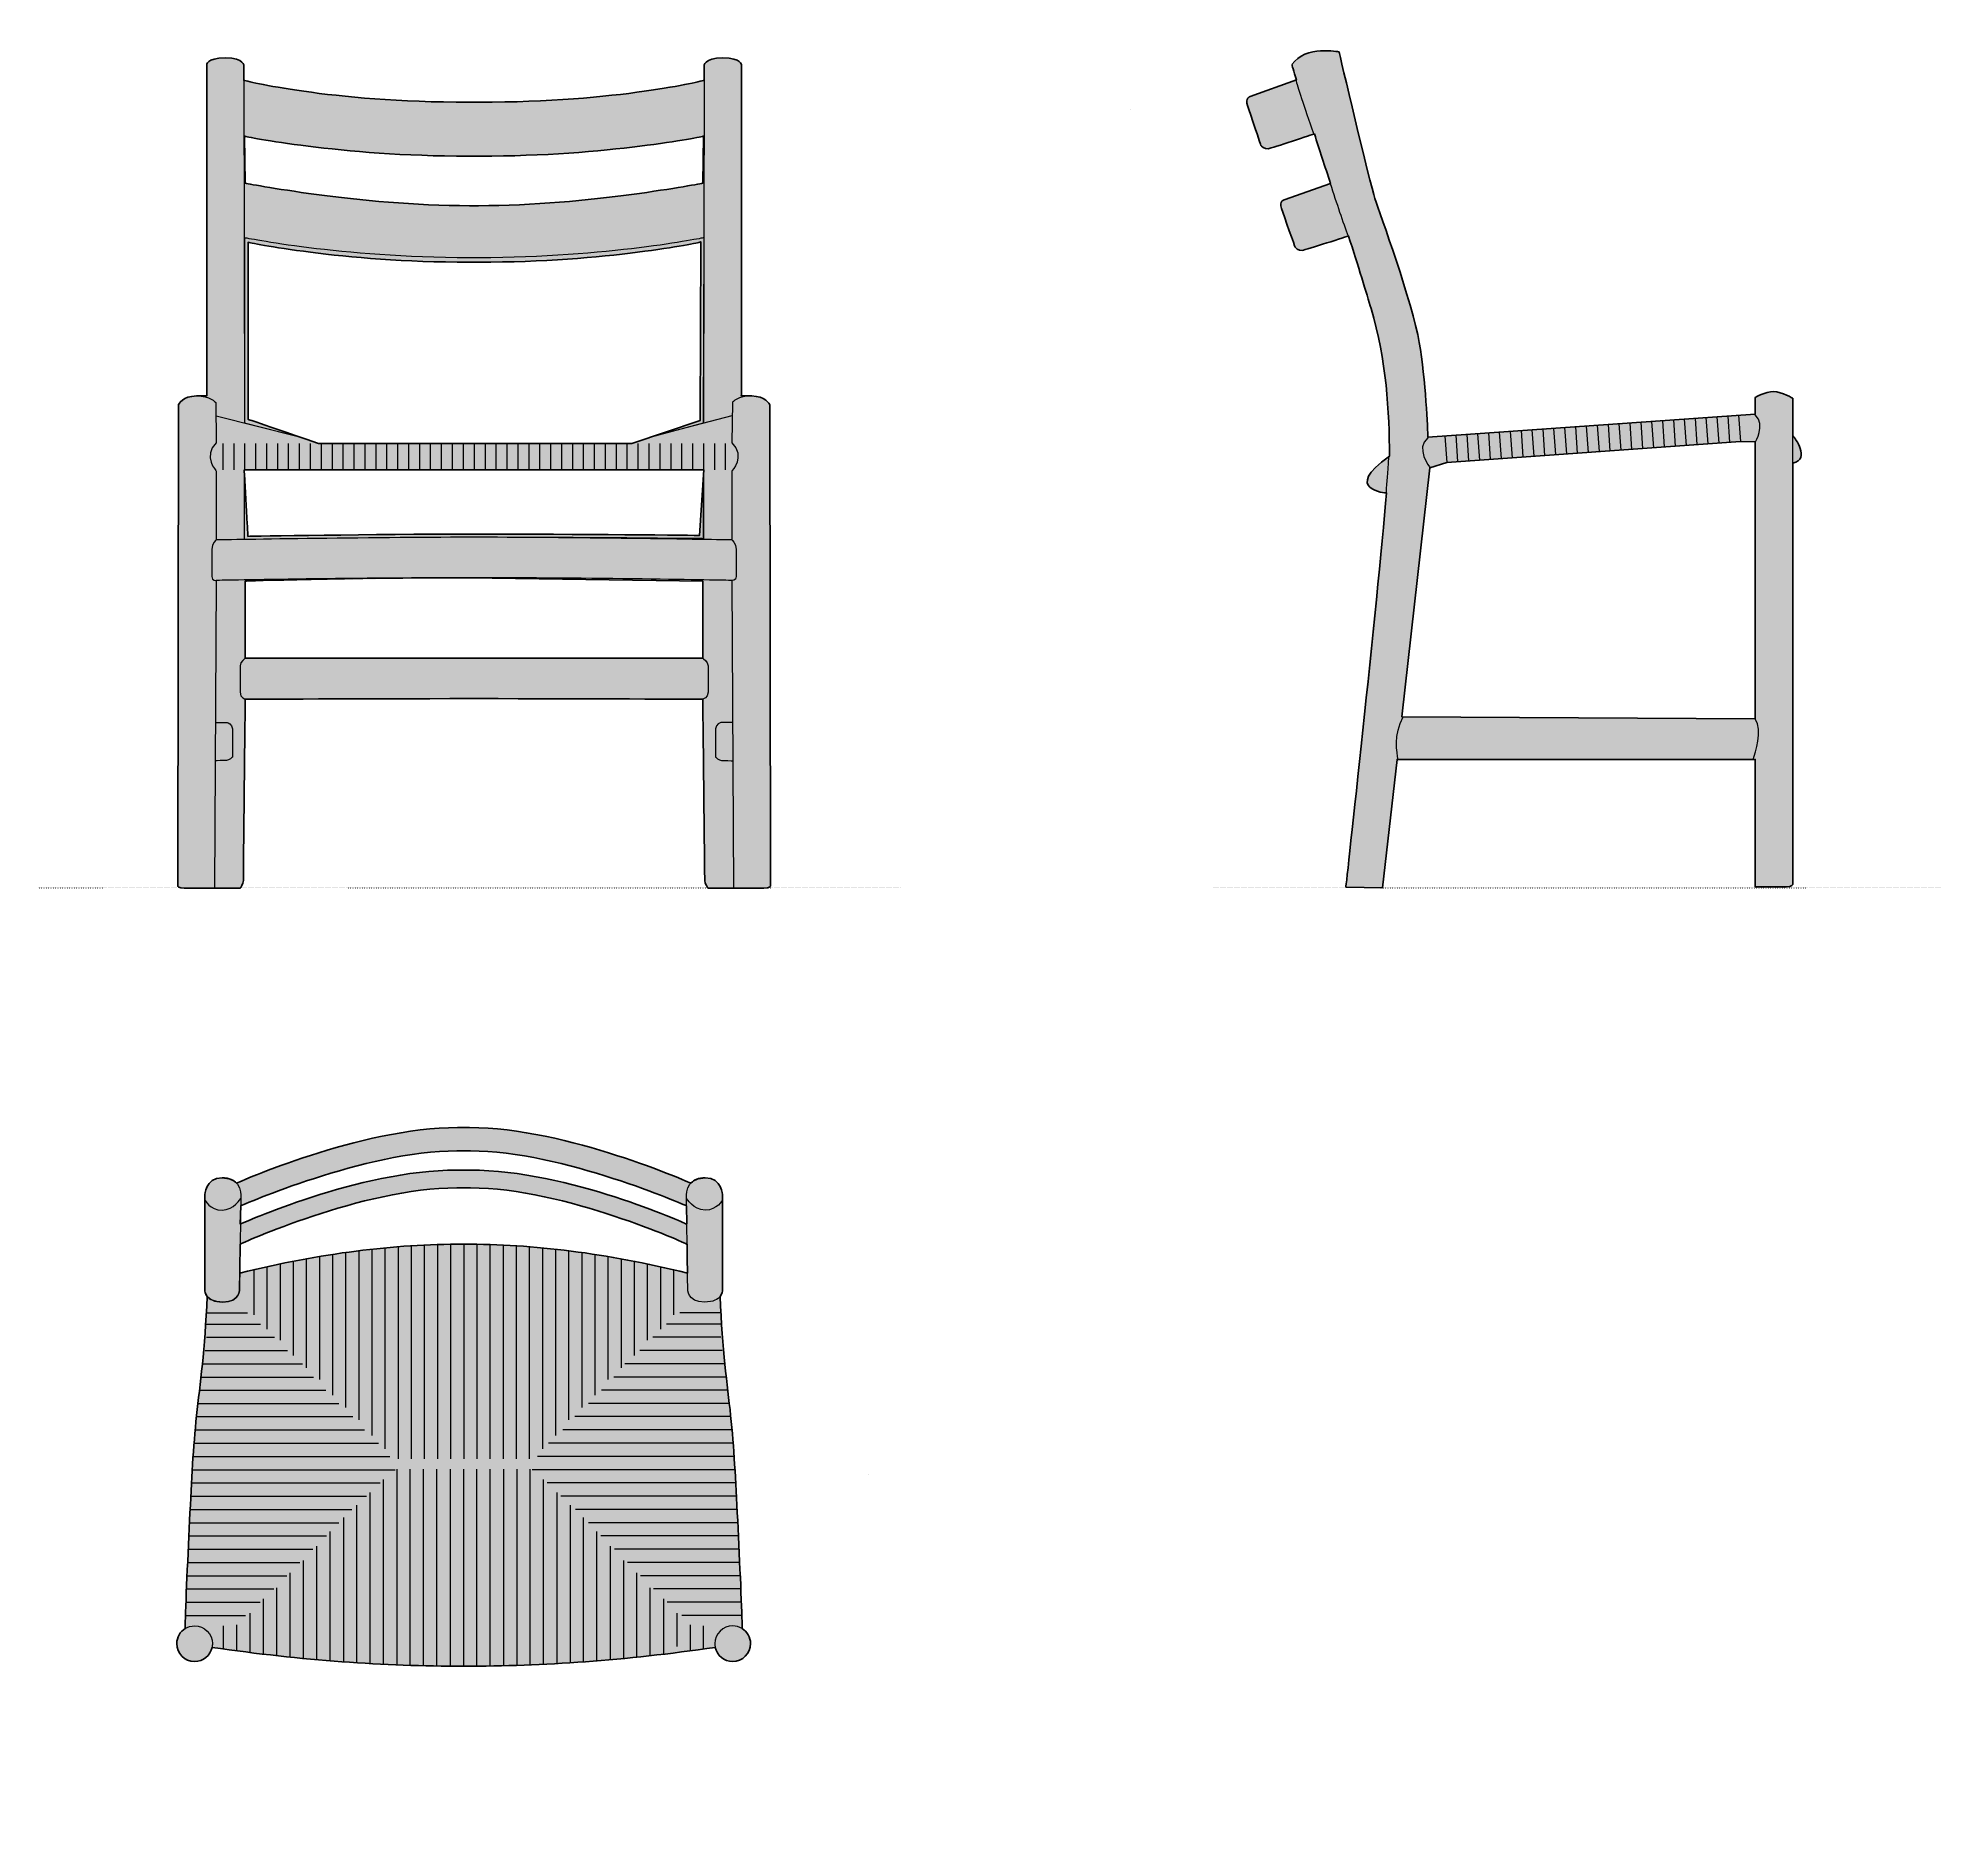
# Model space of a CAD drawing. Header units: millimetres. Extents: x 0 to 1796, y -894 to 802.
import ezdxf

# ---------------------------------------------------------------- set-up
doc = ezdxf.new("R2010")
doc.units = ezdxf.units.MM
doc.linetypes.add('Dots', pattern=[1, 0, -1])
doc.layers.add('Blocks', color=7, linetype='Continuous')
doc.layers.add('Blocks$Fill', color=7, linetype='Continuous', true_color=0xffffff)
for name, color, linetype, lineweight, true_color in [('Blocks$Inner', 7, 'Continuous', 25, 0x007f00), ('Blocks$Outline', 7, 'Continuous', 35, 0xff3f3f), ('Groud', 7, 'Dots', 25, 0x243775)]:
    doc.layers.add(name, color=color, linetype=linetype, lineweight=lineweight, true_color=true_color)
doc.styles.add('Default', font='arial.ttf')

# ---------------------------------------------------------------- blocks, each defined once
blk = doc.blocks.new('CH47 Side')
at = {"layer": 'Blocks$Fill'}
h = blk.add_hatch(color=256, dxfattribs=at)
h.paths.add_polyline_path([(-151.2, 139.2), (-151.2, 154.8), (-151.2, 154.8), (-151.6, 155.1), (-152.7, 155.7), (-153.5, 156.1), (-154.5, 156.6), (-155.6, 157), (-156.8, 157.6), (-158, 158.1), (-159.4, 158.6), (-160.1, 158.8), (-160.8, 159), (-161.6, 159.2), (-162.3, 159.4), (-163.1, 159.6), (-163.8, 159.8), (-164.6, 159.9), (-165.4, 160.1), (-166.2, 160.2), (-166.9, 160.2), (-167.3, 160.3), (-167.7, 160.3), (-168.1, 160.3), (-168.5, 160.3), (-168.9, 160.3), (-169.3, 160.3), (-169.6, 160.2), (-170, 160.2), (-170.4, 160.2), (-170.8, 160.1), (-171.2, 160.1), (-171.6, 160), (-172.4, 159.9), (-173.2, 159.7), (-174, 159.5), (-174.8, 159.3), (-175.6, 159.1), (-176.3, 158.8), (-177.1, 158.5), (-177.8, 158.3), (-179.3, 157.7), (-180.7, 157.1), (-181.9, 156.5), (-183.1, 155.9), (-184.1, 155.4), (-185, 154.9), (-186.2, 154.2), (-186.7, 153.9), (-186.7, 153.9), (-186.7, 118.5), (-186.7, 118.5), (-187.6, 117.5), (-187.6, 117.5), (-187.8, 117.3), (-188.3, 116.6), (-189, 115.5), (-189.9, 114.2), (-190.4, 113.4), (-190.9, 112.5), (-191.4, 111.6), (-191.9, 110.7), (-192.4, 109.7), (-192.8, 108.7), (-193, 108.2), (-193.2, 107.6), (-193.4, 107.1), (-193.6, 106.6), (-193.8, 106), (-194, 105.5), (-194.1, 105), (-194.2, 104.4), (-194.4, 103.9), (-194.5, 103.4), (-194.5, 103.1), (-194.5, 102.8), (-194.6, 102.6), (-194.6, 102.3), (-194.6, 102), (-194.6, 101.8), (-194.6, 101.5), (-194.6, 101.3), (-194.6, 101), (-194.6, 100.7), (-194.6, 100.5), (-194.6, 100.2), (-194.5, 100), (-194.5, 99.7), (-194.5, 99.5), (-194.4, 99.2), (-194.3, 99), (-194.3, 98.8), (-194.2, 98.5), (-194.1, 98.3), (-194, 98.1), (-193.9, 97.8), (-193.9, 97.7), (-193.8, 97.6), (-193.8, 97.5), (-193.7, 97.4), (-193.7, 97.3), (-193.6, 97.2), (-193.5, 97.1), (-193.5, 97), (-193.4, 96.9), (-193.3, 96.7), (-193.3, 96.6), (-193.2, 96.5), (-193.1, 96.4), (-193, 96.3), (-193, 96.2), (-192.9, 96.1), (-192.8, 96), (-192.7, 95.9), (-192.6, 95.8), (-192.5, 95.7), (-192.4, 95.7), (-192.3, 95.6), (-192.2, 95.5), (-192.1, 95.4), (-192, 95.3), (-191.9, 95.2), (-191.7, 95), (-191.5, 94.8), (-191.2, 94.7), (-191, 94.5), (-190.7, 94.4), (-190.4, 94.2), (-190.2, 94.1), (-189.9, 93.9), (-189.6, 93.8), (-189.2, 93.7), (-188.9, 93.5), (-188.6, 93.4), (-188.2, 93.3), (-187.9, 93.2), (-187.5, 93.1), (-187.1, 93), (-186.7, 92.9), (-186.7, 92.9), (-186.7, -304.1), (-186.7, -304.1), (-186.7, -304.1), (-186.7, -304.1), (-186.7, -304.1), (-186.6, -304.2), (-186.6, -304.2), (-186.6, -304.3), (-186.6, -304.3), (-186.5, -304.3), (-186.5, -304.4), (-186.5, -304.4), (-186.5, -304.5), (-186.4, -304.5), (-186.4, -304.6), (-186.4, -304.6), (-186.3, -304.7), (-186.3, -304.7), (-186.2, -304.8), (-186.2, -304.9), (-186.1, -304.9), (-186.1, -305), (-186, -305), (-185.9, -305.1), (-185.9, -305.2), (-185.8, -305.2), (-185.7, -305.3), (-185.6, -305.4), (-185.6, -305.4), (-185.5, -305.5), (-185.4, -305.5), (-185.3, -305.6), (-185.2, -305.7), (-185.1, -305.7), (-185, -305.8), (-184.9, -305.9), (-184.7, -305.9), (-184.6, -306), (-184.5, -306), (-184.4, -306.1), (-184.2, -306.1), (-184.1, -306.2), (-183.9, -306.3), (-183.8, -306.3), (-183.6, -306.4), (-183.5, -306.4), (-183.3, -306.4), (-183.1, -306.5), (-182.9, -306.5), (-182.8, -306.6), (-182.6, -306.6), (-182.4, -306.6), (-182.2, -306.7), (-182, -306.7), (-181.7, -306.7), (-181.3, -306.8), (-180.8, -306.8), (-180.3, -306.8), (-163.7, -306.8), (-151.2, -306.8), (-151.2, -306.8), (-151.2, -186.6), (-151.2, -186.6), (186.6, -186.6), (186.6, -186.6), (200.3, -307.7), (200.3, -307.7), (234.9, -307.1), (234.9, -307.1), (196.6, 64.7), (196.6, 64.7), (197.1, 64.7), (198.4, 64.9), (199.3, 65), (200.3, 65.2), (201.4, 65.4), (202.6, 65.6), (203.9, 65.9), (204.5, 66.1), (205.2, 66.3), (205.8, 66.5), (206.5, 66.7), (207.1, 67), (207.8, 67.2), (208.4, 67.5), (209, 67.8), (209.3, 68), (209.6, 68.1), (209.9, 68.3), (210.2, 68.5), (210.5, 68.6), (210.8, 68.8), (211.1, 69), (211.3, 69.2), (211.6, 69.4), (211.8, 69.6), (212.1, 69.8), (212.3, 70), (212.6, 70.3), (212.8, 70.5), (213, 70.7), (213.1, 70.8), (213.2, 71), (213.3, 71.1), (213.4, 71.2), (213.5, 71.3), (213.6, 71.5), (213.7, 71.6), (213.7, 71.7), (213.8, 71.9), (213.9, 72), (214, 72.1), (214.1, 72.3), (214.1, 72.4), (214.2, 72.5), (214.3, 72.7), (214.3, 72.8), (214.4, 73), (214.4, 73.1), (214.5, 73.3), (214.5, 73.4), (214.6, 73.6), (214.6, 73.7), (214.7, 73.9), (214.7, 74), (214.7, 74.2), (214.8, 74.3), (214.8, 74.5), (214.8, 74.7), (214.8, 74.8), (214.8, 75), (214.8, 75.2), (214.9, 75.3), (214.9, 75.5), (214.9, 75.7), (214.8, 75.9), (214.8, 76), (214.8, 76.2), (214.8, 76.4), (214.8, 76.6), (214.8, 76.8), (214.7, 77), (214.7, 77.1), (214.7, 77.3), (214.6, 77.5), (214.6, 77.7), (214.5, 77.9), (214.5, 78.1), (214.4, 78.3), (214.3, 78.5), (214.3, 78.7), (214.1, 79.1), (213.9, 79.6), (213.7, 80), (213.5, 80.4), (213.3, 80.9), (213, 81.3), (212.8, 81.8), (212.5, 82.3), (212.1, 82.8), (211.8, 83.3), (211.4, 83.8), (211, 84.3), (210.6, 84.8), (210.2, 85.3), (209.3, 86.4), (208.2, 87.5), (207.1, 88.7), (205.8, 89.8), (204.5, 91.1), (203, 92.3), (201.4, 93.6), (199.7, 95), (197.9, 96.4), (193.9, 99.3), (194, 115.3), (194.5, 131.9), (195.5, 149), (197.1, 166.6), (198.1, 175.4), (199.3, 184.4), (200.7, 193.3), (202.3, 202.4), (204.2, 211.4), (206.3, 220.5), (208.6, 229.5), (211.2, 238.6), (232.4, 307.1), (232.4, 307.1), (267.8, 295.9), (273.2, 294.3), (275, 293.8), (275.7, 293.6), (275.9, 293.6), (276, 293.5), (276.1, 293.5), (276.3, 293.5), (276.5, 293.5), (276.6, 293.5), (276.8, 293.5), (277, 293.5), (277.1, 293.5), (277.3, 293.5), (277.5, 293.5), (277.6, 293.5), (277.8, 293.5), (277.9, 293.5), (278.1, 293.6), (278.3, 293.6), (278.4, 293.7), (278.6, 293.7), (278.7, 293.7), (278.9, 293.8), (279, 293.8), (279.2, 293.9), (279.3, 293.9), (279.4, 294), (279.6, 294.1), (279.7, 294.1), (279.8, 294.2), (280.1, 294.3), (280.4, 294.5), (280.6, 294.6), (280.8, 294.8), (281.1, 294.9), (281.3, 295.1), (281.5, 295.2), (281.7, 295.4), (281.8, 295.5), (282, 295.7), (282.3, 295.9), (282.5, 296.2), (282.7, 296.3), (282.8, 296.4), (282.8, 296.5), (282.8, 296.5), (295.7, 333.4), (295.8, 333.7), (295.9, 334), (295.9, 334.3), (296, 334.6), (296.1, 334.9), (296.1, 335.2), (296.2, 335.4), (296.2, 335.7), (296.2, 336), (296.2, 336.2), (296.2, 336.4), (296.2, 336.7), (296.2, 336.9), (296.2, 337.1), (296.2, 337.3), (296.2, 337.5), (296.1, 337.7), (296.1, 337.9), (296.1, 338.1), (296, 338.2), (296, 338.3), (296, 338.4), (296, 338.5), (295.9, 338.5), (295.9, 338.6), (295.9, 338.7), (295.9, 338.8), (295.8, 338.9), (295.8, 338.9), (295.8, 339), (295.7, 339.1), (295.7, 339.1), (295.7, 339.2), (295.6, 339.3), (295.6, 339.4), (295.5, 339.5), (295.4, 339.6), (295.3, 339.7), (295.3, 339.8), (295.2, 339.9), (295.1, 340), (295, 340.1), (294.9, 340.2), (294.8, 340.3), (294.7, 340.4), (294.6, 340.5), (294.5, 340.6), (294.5, 340.6), (294.4, 340.7), (294.3, 340.8), (294.2, 340.8), (294.1, 340.9), (294, 340.9), (293.9, 341), (293.9, 341), (293.8, 341.1), (293.7, 341.1), (293.6, 341.1), (293.6, 341.2), (293.4, 341.2), (293.3, 341.2), (293.3, 341.3), (293.2, 341.3), (293.1, 341.3), (293.1, 341.3), (293.1, 341.3), (249.4, 356.7), (264.6, 403.4), (285.3, 396.6), (305.4, 390.2), (307.2, 389.7), (307.9, 389.5), (308.1, 389.5), (308.2, 389.4), (308.3, 389.4), (308.5, 389.4), (308.6, 389.4), (308.8, 389.4), (309, 389.4), (309.1, 389.4), (309.3, 389.4), (309.5, 389.4), (309.6, 389.4), (309.8, 389.4), (310, 389.4), (310.1, 389.4), (310.3, 389.5), (310.4, 389.5), (310.6, 389.6), (310.7, 389.6), (310.9, 389.6), (311, 389.7), (311.2, 389.7), (311.3, 389.8), (311.5, 389.9), (311.6, 389.9), (311.7, 390), (311.9, 390.1), (312, 390.1), (312.3, 390.3), (312.5, 390.4), (312.8, 390.6), (313, 390.7), (313.2, 390.9), (313.4, 391), (313.6, 391.2), (313.8, 391.3), (314, 391.5), (314.2, 391.6), (314.4, 391.9), (314.7, 392.1), (314.8, 392.3), (314.9, 392.4), (315, 392.5), (315, 392.5), (327.8, 430.4), (327.9, 430.8), (328, 431.1), (328.1, 431.4), (328.2, 431.7), (328.2, 432), (328.3, 432.3), (328.3, 432.6), (328.4, 432.8), (328.4, 433.1), (328.4, 433.3), (328.4, 433.6), (328.4, 433.8), (328.4, 434.1), (328.4, 434.3), (328.4, 434.5), (328.3, 434.7), (328.3, 434.9), (328.3, 435.1), (328.2, 435.3), (328.2, 435.5), (328.1, 435.7), (328.1, 435.8), (328, 436), (328, 436.1), (327.9, 436.3), (327.8, 436.4), (327.7, 436.6), (327.7, 436.7), (327.6, 436.8), (327.5, 437), (327.4, 437.1), (327.3, 437.2), (327.2, 437.3), (327.2, 437.4), (327.1, 437.5), (327, 437.6), (326.9, 437.7), (326.8, 437.7), (326.7, 437.8), (326.6, 437.9), (326.5, 438), (326.4, 438), (326.4, 438.1), (326.3, 438.1), (326.2, 438.2), (326.1, 438.2), (326, 438.3), (325.9, 438.3), (325.9, 438.4), (325.8, 438.4), (325.7, 438.4), (325.6, 438.5), (325.5, 438.5), (325.4, 438.6), (325.4, 438.6), (325.3, 438.6), (325.3, 438.6), (325.3, 438.6), (281.6, 454.4), (283.4, 460.1), (285.5, 467.8), (285.8, 468.9), (285.5, 469.4), (285.2, 469.8), (284.9, 470.2), (284.6, 470.6), (284.3, 471), (283.9, 471.3), (283.6, 471.7), (283.2, 472.1), (282.9, 472.4), (282.5, 472.8), (282.2, 473.1), (281.8, 473.4), (281.4, 473.8), (281.1, 474.1), (280.7, 474.4), (280.3, 474.7), (279.9, 475), (279.5, 475.3), (278.7, 475.8), (277.9, 476.3), (277, 476.8), (276.2, 477.3), (275.3, 477.7), (274.4, 478.1), (273.5, 478.5), (272.6, 478.8), (271.7, 479.2), (270.8, 479.5), (269.9, 479.8), (269, 480), (268, 480.3), (267.1, 480.5), (266.2, 480.7), (265.3, 480.9), (264.3, 481), (262.5, 481.3), (260.7, 481.5), (258.9, 481.7), (257.1, 481.8), (255.4, 481.8), (253.7, 481.9), (252.1, 481.8), (250.6, 481.8), (249.2, 481.7), (246.6, 481.5), (244.4, 481.2), (242.8, 481), (241.5, 480.8), (241.4, 480.8), (241.4, 480.8), (210.3, 352.3), (208, 344), (180.5, 262.5), (174.3, 241.7), (171.5, 231.9), (169.1, 222.7), (167.1, 214.2), (166.3, 210.4), (165.7, 206.7), (164.6, 200), (163.6, 193.1), (161.9, 178.9), (159.4, 151.2), (158, 128.9), (157.5, 117.2)], flags=0)
h.paths.add_polyline_path([(155.6, 88.4), (182.1, -146.5), (182, -146.5), (-151.2, -148.4), (-151.2, -148.3), (-151.2, 112.9), (-137.2, 113.2), (139.8, 93.6)], flags=0)
at = {"layer": 'Blocks$Inner'}
for p, q in [((-135.5, 138), (-137.2, 113.2)), ((-125.2, 137.3), (-127, 112.5)), ((-115, 136.6), (-116.7, 111.8)), ((-104.7, 135.8), (-106.5, 111.1)), ((-94.4, 135.1), (-96.2, 110.3)), ((-84.2, 134.4), (-85.9, 109.6)), ((-73.9, 133.7), (-75.7, 108.9)), ((-63.7, 132.9), (-65.4, 108.1)), ((-53.4, 132.2), (-55.2, 107.4)), ((-43.1, 131.5), (-44.9, 106.7)), ((-32.9, 130.7), (-34.6, 106)), ((-22.6, 130), (-24.4, 105.2)), ((-12.4, 129.3), (-14.1, 104.5)), ((-2.1, 128.6), (-3.8, 103.8)), ((8.2, 127.8), (6.4, 103)), ((18.4, 127.1), (16.7, 102.3)), ((28.7, 126.4), (26.9, 101.6)), ((-186.4, 119.6), (-186.4, 91.5)), ((39, 125.6), (37.2, 100.9)), ((49.2, 124.9), (47.5, 100.1)), ((59.5, 124.2), (57.7, 99.4)), ((69.7, 123.5), (68, 98.7)), ((80, 122.7), (78.2, 97.9)), ((90.3, 122), (88.5, 97.2)), ((100.5, 121.3), (98.8, 96.5)), ((110.8, 120.5), (109, 95.7)), ((121, 119.8), (119.3, 95)), ((131.3, 119.1), (129.6, 94.3)), ((141.6, 118.4), (139.8, 93.6))]:
    blk.add_line(p, q, dxfattribs=at)
for points in [[(282.2, 454.2), (280.7, 449.1), (274.7, 429.9), (265.2, 403.2)], [(249.8, 356.5), (243.6, 337.9), (237.6, 320.3), (232.9, 306.9)], [(194.7, 98.7), (195.1, 81.6), (196.8, 76.5), (197, 64.7)], [(-149.1, -186.6), (-151.5, -180), (-158, -159.7), (-151.2, -148.4)], [(185.5, -186.6), (187, -180.7), (190, -163.5), (180.9, -146.5)], [(184.9, -188.7), (184.9, -188.7), (184.9, -188.7), (184.9, -188.7)]]:
    blk.add_open_spline(points, degree=3, dxfattribs=at)
for points, knots in [([(-151.2, 112.9), (-151.2, 112.9), (-161.2, 128.4), (-151.2, 138.4), (-151.2, 138.4), (-151.2, 138.7), (-151.2, 139.2)], [10, 10, 10, 10, 11, 11, 11, 11.12546, 11.12546, 11.12546, 11.12546]), ([(157.5, 117.2), (157.5, 116.8), (157.5, 116.6), (157.5, 116.6), (170.2, 107.5), (155.6, 88.4), (155.6, 88.4)], [5.935448, 5.935448, 5.935448, 5.935448, 6, 6, 6, 7, 7, 7, 7])]:
    blk.add_open_spline(points, degree=3, knots=knots, dxfattribs=at)
at = {"layer": 'Blocks$Outline'}
for points in [[(157.5, 117.2), (-151.2, 139.2)], [(-151.2, 112.9), (-137.2, 113.2), (139.8, 93.6), (155.6, 88.4)]]:
    blk.add_lwpolyline(points, dxfattribs=at)
for points, knots in [([(-151.2, 139.2), (-151.2, 142.3), (-151.2, 154.8), (-151.2, 154.8), (-151.2, 154.8), (-160.3, 160.3), (-168.5, 160.3), (-176.7, 160.3), (-186.7, 153.9), (-186.7, 153.9), (-186.7, 153.9), (-186.7, 118.5), (-186.7, 118.5), (-186.7, 118.5), (-187.6, 117.5), (-187.6, 117.5), (-187.6, 117.5), (-204, 96.6), (-186.7, 92.9), (-186.7, 92.9), (-186.7, -304.1), (-186.7, -304.1), (-186.7, -304.1), (-185.8, -306.8), (-180.3, -306.8), (-174.9, -306.8), (-151.2, -306.8), (-151.2, -306.8), (-151.2, -306.8), (-151.2, -186.6), (-151.2, -186.6), (-151.2, -186.6), (186.6, -186.6), (186.6, -186.6), (186.6, -186.6), (200.3, -307.7), (200.3, -307.7), (200.3, -307.7), (234.9, -307.1), (234.9, -307.1), (234.9, -307.1), (205, -36.5), (196.6, 64.7), (196.6, 64.7), (239.4, 67.4), (193.9, 99.3), (193.9, 141.2), (196.6, 190.3), (211.2, 238.6), (215.3, 252.2), (223.5, 279.4), (232.4, 307.1), (232.4, 307.1), (272.5, 294.1), (276.1, 293.5), (279.8, 292.9), (282.8, 296.5), (282.8, 296.5), (282.8, 296.5), (293.1, 326), (295.6, 333.1), (298, 340.1), (293.1, 341.3), (293.1, 341.3), (293.1, 341.3), (249.4, 356.7), (249.4, 356.7), (254.7, 372.8), (259.9, 388.7), (264.6, 403.4), (265.2, 403.2), (304.7, 390), (308.3, 389.4), (311.9, 388.8), (315, 392.5), (315, 392.5), (315, 392.5), (325.3, 422.8), (327.7, 430.1), (330.2, 437.4), (325.3, 438.6), (325.3, 438.6), (325.3, 438.6), (281.6, 454.4), (281.6, 454.4), (284.2, 462.5), (285.8, 468.9), (285.8, 468.9), (273.1, 487.2), (241.4, 480.8), (241.4, 480.8), (241.4, 480.8), (212.1, 356), (207.5, 342.4), (203, 328.7), (172, 244.1), (165.7, 206.7), (159.7, 171.8), (157.7, 123.3), (157.5, 117.2)], [0, 0, 0, 0, 0.87454, 0.87454, 0.87454, 1.87454, 1.87454, 1.87454, 2.87454, 2.87454, 2.87454, 3.87454, 3.87454, 3.87454, 4.87454, 4.87454, 4.87454, 5.87454, 5.87454, 5.87454, 6.87454, 6.87454, 6.87454, 7.87454, 7.87454, 7.87454, 8.87454, 8.87454, 8.87454, 9.87454, 9.87454, 9.87454, 10.87454, 10.87454, 10.87454, 11.87454, 11.87454, 11.87454, 12.87454, 12.87454, 12.87454, 13.87454, 13.87454, 13.87454, 14.87454, 14.87454, 14.87454, 15.87454, 15.87454, 15.87454, 16.87454, 16.87454, 16.87454, 17.87454, 17.87454, 17.87454, 18.87454, 18.87454, 18.87454, 19.87454, 19.87454, 19.87454, 20.87454, 20.87454, 20.87454, 21.87454, 21.87454, 21.87454, 22.87454, 22.87454, 22.87454, 23.87454, 23.87454, 23.87454, 24.87454, 24.87454, 24.87454, 25.87454, 25.87454, 25.87454, 26.87454, 26.87454, 26.87454, 27.87454, 27.87454, 27.87454, 28.87454, 28.87454, 28.87454, 29.87454, 29.87454, 29.87454, 30.87454, 30.87454, 30.87454, 31.87454, 31.87454, 31.87454, 32.809988, 32.809988, 32.809988, 32.809988]), ([(155.6, 88.4), (155.6, 88.4), (182.1, -146.5), (182.1, -146.5), (182.1, -146.5), (-151.2, -148.4), (-151.2, -148.4), (-151.2, -148.4), (-151.2, 112.9), (-151.2, 112.9)], [7, 7, 7, 7, 8, 8, 8, 9, 9, 9, 10, 10, 10, 10])]:
    blk.add_open_spline(points, degree=3, knots=knots, dxfattribs=at)
at = {"layer": 'Blocks$Inner', "char_height": 0.2, "attachment_point": 7, "style": 'Default'}
for s, insert, width in [('79 cm', (438.3, 493.6), 1.878), ('31,1”', (438.3, 425.9), 1.641), ('44 cm', (438.3, 165.7), 1.878), ('49 cm / 19,3”', (-99, -467.5), 3.617)]:
    blk.add_mtext(s, dxfattribs=dict(at, insert=insert, width=width))
blk = doc.blocks.new('CH47 Top')
at = {"layer": 'Blocks$Fill'}
h = blk.add_hatch(color=256, dxfattribs=at)
h.paths.add_polyline_path([(287.8, -150.2), (287.4, -134.6), (280.8, 4.6), (279.1, 28), (269, 128.2), (267.9, 144.8), (267.1, 163.1), (267.3, 163.3), (267.4, 163.6), (267.6, 163.8), (267.8, 164.1), (267.9, 164.3), (268, 164.5), (268.2, 164.8), (268.3, 165), (268.4, 165.2), (268.5, 165.5), (268.6, 165.7), (268.7, 165.9), (268.8, 166.1), (268.8, 166.3), (268.9, 166.5), (269, 166.7), (269, 166.9), (269.1, 167), (269.1, 167.2), (269.1, 167.4), (269.2, 167.6), (269.2, 167.9), (269.3, 168.1), (269.3, 168.2), (269.3, 168.3), (269.3, 168.3), (269.3, 168.3), (269.3, 258.4), (269.3, 258.4), (269.3, 258.6), (269.3, 258.8), (269.2, 259.1), (269.2, 259.5), (269.1, 259.9), (269.1, 260.4), (269, 261), (268.8, 261.6), (268.7, 262.2), (268.5, 262.9), (268.3, 263.6), (268.2, 264), (268.1, 264.3), (267.9, 264.7), (267.8, 265.1), (267.6, 265.5), (267.4, 265.9), (267.3, 266.3), (267.1, 266.6), (266.9, 267), (266.7, 267.4), (266.4, 267.8), (266.2, 268.2), (265.9, 268.6), (265.7, 268.9), (265.4, 269.3), (265.1, 269.7), (264.8, 270), (264.5, 270.4), (264.1, 270.7), (263.8, 271.1), (263.6, 271.2), (263.4, 271.4), (263.2, 271.6), (263, 271.7), (262.8, 271.9), (262.6, 272), (262.4, 272.2), (262.2, 272.3), (262, 272.5), (261.8, 272.6), (261.6, 272.7), (261.3, 272.9), (261.1, 273), (260.9, 273.1), (260.6, 273.3), (260.4, 273.4), (260.1, 273.5), (259.9, 273.6), (259.6, 273.7), (259.3, 273.8), (259.1, 273.9), (258.8, 274), (258.5, 274.1), (258.2, 274.2), (257.9, 274.3), (257.6, 274.4), (257.3, 274.4), (257, 274.5), (256.7, 274.6), (256.4, 274.6), (256.1, 274.7), (255.8, 274.7), (255.4, 274.8), (255.1, 274.8), (254.4, 274.9), (253.7, 274.9), (253, 274.9), (252.4, 274.9), (251.8, 274.9), (251.2, 274.9), (250.7, 274.8), (250.1, 274.8), (249.6, 274.7), (249.1, 274.6), (248.6, 274.6), (248.1, 274.5), (247.6, 274.4), (247.1, 274.3), (246.7, 274.2), (246.2, 274), (245.8, 273.9), (245.4, 273.8), (244.9, 273.6), (244.5, 273.5), (244.2, 273.3), (243.8, 273.1), (243.4, 272.9), (243, 272.8), (242.7, 272.6), (242.4, 272.4), (242, 272.2), (241.7, 272), (241.4, 271.7), (241.1, 271.5), (240.8, 271.3), (240.5, 271.1), (240.3, 270.8), (240, 270.6), (239.8, 270.3), (239.8, 270.3), (239.2, 269.9), (239.2, 269.9), (234, 272.1), (219.6, 278.1), (197.5, 286.5), (184.2, 291.2), (169.5, 296.1), (153.8, 301), (137.2, 305.7), (119.9, 310.2), (102.2, 314.1), (93.2, 315.9), (84.2, 317.5), (75.2, 318.9), (66.2, 320.1), (57.2, 321), (48.3, 321.7), (39.5, 322.2), (30.8, 322.3), (30.8, 322.3), (19.5, 322.3), (10.8, 322.2), (2, 321.7), (-6.9, 321), (-15.9, 320.1), (-24.9, 318.9), (-33.9, 317.5), (-42.9, 315.9), (-51.9, 314.1), (-69.6, 310.2), (-86.9, 305.7), (-103.5, 301), (-119.2, 296.1), (-133.8, 291.2), (-147.2, 286.5), (-169.3, 278.1), (-187.6, 270.5), (-188.9, 269.9), (-188.9, 269.9), (-189, 269.8), (-189.2, 270.1), (-189.5, 270.4), (-189.8, 270.6), (-190, 270.9), (-190.3, 271.1), (-190.6, 271.4), (-190.9, 271.6), (-191.3, 271.9), (-191.6, 272.1), (-191.9, 272.3), (-192.3, 272.5), (-192.7, 272.7), (-193, 272.9), (-193.4, 273.1), (-193.8, 273.3), (-194.2, 273.5), (-194.7, 273.6), (-195.1, 273.8), (-195.6, 273.9), (-196, 274.1), (-196.5, 274.2), (-197, 274.3), (-197.5, 274.4), (-198, 274.5), (-198.5, 274.6), (-199.1, 274.7), (-199.7, 274.8), (-200.2, 274.8), (-200.8, 274.8), (-201.4, 274.9), (-202, 274.9), (-202.7, 274.9), (-203.4, 274.9), (-204.1, 274.9), (-204.8, 274.8), (-205.1, 274.8), (-205.5, 274.7), (-205.8, 274.7), (-206.1, 274.6), (-206.4, 274.6), (-206.7, 274.5), (-207, 274.4), (-207.3, 274.4), (-207.6, 274.3), (-207.9, 274.2), (-208.2, 274.1), (-208.5, 274), (-208.8, 273.9), (-209, 273.8), (-209.3, 273.7), (-209.6, 273.6), (-209.8, 273.5), (-210.1, 273.4), (-210.3, 273.3), (-210.6, 273.1), (-210.8, 273), (-211, 272.9), (-211.3, 272.7), (-211.5, 272.6), (-211.7, 272.5), (-211.9, 272.3), (-212.1, 272.2), (-212.3, 272), (-212.5, 271.9), (-212.7, 271.7), (-212.9, 271.6), (-213.1, 271.4), (-213.3, 271.2), (-213.5, 271.1), (-213.7, 270.9), (-213.8, 270.7), (-214.2, 270.4), (-214.5, 270), (-214.8, 269.7), (-215.1, 269.3), (-215.4, 268.9), (-215.6, 268.6), (-215.9, 268.2), (-216.1, 267.8), (-216.4, 267.4), (-216.6, 267), (-216.8, 266.6), (-217, 266.3), (-217.1, 265.9), (-217.3, 265.5), (-217.5, 265.1), (-217.6, 264.7), (-217.7, 264.3), (-217.9, 264), (-218, 263.6), (-218.2, 262.9), (-218.4, 262.2), (-218.5, 261.6), (-218.7, 261), (-218.8, 260.4), (-218.8, 259.9), (-218.9, 259.5), (-218.9, 259.1), (-219, 258.8), (-219, 258.4), (-219, 258.4), (-219, 258.4), (-219, 168.3), (-219, 168.3), (-219, 168.3), (-219, 168.2), (-219, 168.1), (-218.9, 167.9), (-218.9, 167.6), (-218.8, 167.4), (-218.8, 167.2), (-218.8, 167), (-218.7, 166.9), (-218.7, 166.7), (-218.6, 166.5), (-218.5, 166.3), (-218.5, 166.1), (-218.4, 165.9), (-218.3, 165.7), (-218.2, 165.5), (-218.1, 165.2), (-218, 165), (-217.9, 164.8), (-217.7, 164.5), (-217.6, 164.3), (-217.5, 164.1), (-217.3, 163.8), (-217.1, 163.6), (-216.9, 163.3), (-216.8, 163.1), (-217.6, 144.8), (-218.7, 128.2), (-228.8, 28), (-233.3, -48.3), (-237.1, -134.7), (-237.5, -150.2), (-237.9, -150.5), (-238.3, -150.8), (-238.8, -151.1), (-239.2, -151.5), (-239.6, -151.8), (-240, -152.1), (-240.4, -152.5), (-240.7, -152.9), (-241.1, -153.3), (-241.4, -153.7), (-241.8, -154.1), (-242.1, -154.5), (-242.4, -154.9), (-242.7, -155.3), (-243, -155.8), (-243.2, -156.2), (-243.5, -156.7), (-243.7, -157.2), (-243.9, -157.7), (-244.2, -158.1), (-244.4, -158.6), (-244.5, -159.1), (-244.7, -159.7), (-244.8, -160.2), (-245, -160.7), (-245.1, -161.2), (-245.2, -161.8), (-245.3, -162.3), (-245.3, -162.9), (-245.4, -163.4), (-245.4, -164), (-245.4, -164.5), (-245.4, -165), (-245.4, -165.4), (-245.4, -165.8), (-245.3, -166.2), (-245.3, -166.7), (-245.2, -167.1), (-245.2, -167.5), (-245.1, -167.9), (-245, -168.3), (-244.9, -168.7), (-244.8, -169.1), (-244.7, -169.5), (-244.5, -169.9), (-244.4, -170.3), (-244.2, -170.7), (-244.1, -171.1), (-243.9, -171.5), (-243.8, -171.8), (-243.6, -172.2), (-243.4, -172.5), (-243.2, -172.9), (-243, -173.3), (-242.8, -173.6), (-242.5, -173.9), (-242.3, -174.3), (-242.1, -174.6), (-241.8, -174.9), (-241.6, -175.2), (-241.3, -175.5), (-241, -175.8), (-240.8, -176.1), (-240.5, -176.4), (-240.2, -176.7), (-239.9, -177), (-239.6, -177.3), (-239.3, -177.5), (-239, -177.8), (-238.7, -178), (-238.3, -178.3), (-238, -178.5), (-237.7, -178.7), (-237.3, -178.9), (-237, -179.1), (-236.6, -179.3), (-236.2, -179.5), (-235.9, -179.7), (-235.5, -179.9), (-235.1, -180), (-234.8, -180.2), (-234.4, -180.3), (-234, -180.5), (-233.6, -180.6), (-233.2, -180.7), (-232.8, -180.8), (-232.4, -180.9), (-232, -181), (-231.6, -181.1), (-231.2, -181.2), (-230.7, -181.2), (-230.3, -181.3), (-229.9, -181.3), (-229.5, -181.3), (-229, -181.3), (-228.6, -181.4), (-228.2, -181.4), (-227.8, -181.3), (-227.5, -181.3), (-227.1, -181.3), (-226.7, -181.3), (-226.3, -181.2), (-226, -181.2), (-225.6, -181.1), (-225.3, -181), (-224.9, -180.9), (-224.5, -180.9), (-224.2, -180.8), (-223.8, -180.7), (-223.5, -180.6), (-223.2, -180.5), (-222.8, -180.3), (-222.5, -180.2), (-222.1, -180.1), (-221.8, -179.9), (-221.5, -179.8), (-221.2, -179.6), (-220.9, -179.5), (-220.5, -179.3), (-220.2, -179.1), (-219.9, -179), (-219.6, -178.8), (-219.3, -178.6), (-219, -178.4), (-218.7, -178.2), (-218.5, -178), (-218.2, -177.7), (-217.9, -177.5), (-217.6, -177.3), (-217.4, -177.1), (-217.1, -176.8), (-216.9, -176.6), (-216.6, -176.3), (-216.4, -176.1), (-216.1, -175.8), (-215.9, -175.6), (-215.7, -175.3), (-215.4, -175), (-215.2, -174.7), (-215, -174.5), (-214.8, -174.2), (-214.6, -173.9), (-214.4, -173.6), (-214.2, -173.3), (-214, -173), (-213.9, -172.7), (-213.7, -172.4), (-213.5, -172), (-213.4, -171.7), (-213.2, -171.4), (-213.1, -171.1), (-212.9, -170.7), (-212.8, -170.4), (-212.7, -170.1), (-212.6, -169.7), (-212.5, -169.4), (-212.4, -169), (-212.3, -168.7), (-212.2, -168.3), (-212.1, -168), (-149.5, -176), (-119.3, -179.1), (-89.7, -181.6), (-60.6, -183.5), (-31.8, -184.8), (-3.3, -185.5), (25.2, -185.8), (53.6, -185.5), (82.1, -184.8), (110.9, -183.5), (140, -181.6), (169.6, -179.1), (199.8, -176), (262.4, -168), (262.5, -168.3), (262.6, -168.7), (262.7, -169), (262.8, -169.4), (262.9, -169.7), (263, -170.1), (263.1, -170.4), (263.3, -170.7), (263.4, -171.1), (263.5, -171.4), (263.7, -171.7), (263.8, -172), (264, -172.4), (264.2, -172.7), (264.3, -173), (264.5, -173.3), (264.7, -173.6), (264.9, -173.9), (265.1, -174.2), (265.3, -174.5), (265.5, -174.7), (265.7, -175), (266, -175.3), (266.2, -175.6), (266.4, -175.8), (266.7, -176.1), (266.9, -176.3), (267.2, -176.6), (267.4, -176.8), (267.7, -177.1), (267.9, -177.3), (268.2, -177.5), (268.5, -177.7), (268.8, -178), (269, -178.2), (269.3, -178.4), (269.6, -178.6), (269.9, -178.8), (270.2, -179), (270.5, -179.1), (270.8, -179.3), (271.2, -179.5), (271.5, -179.6), (271.8, -179.8), (272.1, -179.9), (272.5, -180.1), (272.8, -180.2), (273.1, -180.3), (273.5, -180.5), (273.8, -180.6), (274.1, -180.7), (274.5, -180.8), (274.8, -180.9), (275.2, -180.9), (275.6, -181), (275.9, -181.1), (276.3, -181.2), (276.7, -181.2), (277, -181.3), (277.4, -181.3), (277.8, -181.3), (278.1, -181.3), (278.5, -181.4), (278.9, -181.4), (279.3, -181.3), (279.8, -181.3), (280.2, -181.3), (280.6, -181.3), (281, -181.2), (281.5, -181.2), (281.9, -181.1), (282.3, -181), (282.7, -180.9), (283.1, -180.8), (283.5, -180.7), (283.9, -180.6), (284.3, -180.5), (284.7, -180.3), (285.1, -180.2), (285.4, -180), (285.8, -179.9), (286.2, -179.7), (286.6, -179.5), (286.9, -179.3), (287.3, -179.1), (287.6, -178.9), (288, -178.7), (288.3, -178.5), (288.6, -178.3), (289, -178), (289.3, -177.8), (289.6, -177.5), (289.9, -177.3), (290.2, -177), (290.5, -176.7), (290.8, -176.4), (291.1, -176.1), (291.3, -175.8), (291.6, -175.5), (291.9, -175.2), (292.1, -174.9), (292.4, -174.6), (292.6, -174.3), (292.8, -173.9), (293.1, -173.6), (293.3, -173.3), (293.5, -172.9), (293.7, -172.5), (293.9, -172.2), (294.1, -171.8), (294.2, -171.5), (294.4, -171.1), (294.5, -170.7), (294.7, -170.3), (294.8, -169.9), (295, -169.5), (295.1, -169.1), (295.2, -168.7), (295.3, -168.3), (295.4, -167.9), (295.5, -167.5), (295.5, -167.1), (295.6, -166.7), (295.6, -166.2), (295.7, -165.8), (295.7, -165.4), (295.7, -165), (295.7, -164.5), (295.7, -164), (295.7, -163.4), (295.6, -162.9), (295.6, -162.3), (295.5, -161.8), (295.4, -161.2), (295.3, -160.7), (295.1, -160.2), (295, -159.6), (294.8, -159.1), (294.7, -158.6), (294.5, -158.1), (294.2, -157.6), (294, -157.2), (293.8, -156.7), (293.5, -156.2), (293.3, -155.8), (293, -155.3), (292.7, -154.9), (292.4, -154.5), (292.1, -154), (291.7, -153.6), (291.4, -153.2), (291, -152.9), (290.6, -152.5), (290.3, -152.1), (289.9, -151.8), (289.5, -151.4), (289.1, -151.1), (288.6, -150.8), (288.2, -150.5)], flags=0)
h.paths.add_polyline_path([(-185.7, 231.1), (-180.7, 233.3), (-166.8, 239), (-145.4, 247.2), (-132.4, 251.9), (-118.1, 256.6), (-102.8, 261.4), (-86.6, 266), (-69.6, 270.3), (-52.2, 274.2), (-43.3, 275.9), (-34.4, 277.5), (-25.5, 278.8), (-16.5, 280), (-7.6, 280.9), (1.3, 281.6), (10.1, 282), (18.8, 282.2), (18.8, 282.2), (31.5, 282.2), (40.2, 282), (49, 281.6), (57.9, 280.9), (66.8, 280), (75.7, 278.9), (84.6, 277.5), (93.5, 276), (102.3, 274.3), (119.6, 270.4), (136.5, 266.1), (152.6, 261.6), (167.8, 256.8), (182, 252.1), (194.9, 247.5), (216.1, 239.4), (229.9, 233.7), (234.8, 231.5), (234.8, 231.5), (235.7, 231.5), (235.7, 231.5), (235.3, 248.5), (235.3, 248.5), (230.1, 250.8), (215.7, 256.6), (193.7, 264.9), (180.4, 269.6), (165.9, 274.4), (150.4, 279.2), (134.1, 283.9), (117.2, 288.3), (99.9, 292.2), (91.2, 294), (82.5, 295.5), (73.8, 296.9), (65.1, 298.1), (56.5, 299), (48.1, 299.7), (39.7, 300.2), (35.6, 300.3), (31.5, 300.3), (31.5, 300.3), (18.8, 300.3), (14.7, 300.3), (10.6, 300.2), (2.2, 299.7), (-6.2, 299), (-14.8, 298.1), (-23.5, 296.9), (-32.2, 295.5), (-40.9, 294), (-49.6, 292.2), (-66.9, 288.3), (-83.8, 283.9), (-100.1, 279.2), (-115.6, 274.4), (-130.1, 269.6), (-143.4, 264.9), (-165.4, 256.6), (-183.7, 249.1), (-185, 248.5), (-185, 248.5)], flags=0)
h.paths.add_polyline_path([(236.2, 185.1), (235.8, 212.3), (235.8, 212.3), (230.7, 214.6), (216.5, 220.6), (194.7, 229.1), (181.6, 233.9), (167.1, 238.8), (151.7, 243.8), (135.4, 248.6), (118.4, 253.1), (101.1, 257.1), (92.3, 258.9), (83.5, 260.5), (74.7, 261.9), (65.9, 263.1), (57.2, 264), (48.5, 264.8), (39.9, 265.2), (35.7, 265.3), (31.5, 265.4), (31.5, 265.4), (18.8, 265.4), (14.6, 265.3), (10.4, 265.2), (1.8, 264.8), (-6.9, 264), (-15.6, 263.1), (-24.4, 261.9), (-33.2, 260.5), (-42, 258.9), (-50.8, 257.1), (-68.2, 253.1), (-85.1, 248.6), (-101.4, 243.8), (-116.9, 238.8), (-131.4, 233.9), (-144.5, 229.1), (-166.3, 220.6), (-184.4, 212.9), (-185.7, 212.3), (-185.7, 212.3), (-185.6, 210.8), (-185.6, 210.8), (-186, 185.1), (-157.3, 191.7), (-129.5, 197.3), (-102.6, 202), (-76.2, 205.8), (-50.4, 208.7), (-25, 210.7), (0.1, 211.9), (25.2, 212.3), (50.2, 211.9), (75.3, 210.7), (100.7, 208.7), (126.5, 205.8), (152.8, 202), (179.8, 197.3), (207.6, 191.7)], flags=0)
at = {"layer": 'Blocks$Inner'}
for p, q in [((-123.3, 198.5), (-123.3, 95.8)), ((-110.9, 200.6), (-110.9, 84.8)), ((-98.5, 202.6), (-98.5, 69.9)), ((-86.2, 204.4), (-86.2, 58.3)), ((-73.8, 206.1), (-73.8, 46.6)), ((-61.4, 207.5), (-61.4, 31.7)), ((-49.1, 208.8), (-49.1, 19.4)), ((-36.7, 209.9), (-36.7, 9.7)), ((-24.3, 210.7), (-24.3, 9.7)), ((-12, 211.4), (-12, 9.7)), ((0.4, 211.9), (0.4, 9.7)), ((12.8, 212.2), (12.8, 9.7)), ((25.2, 212.3), (25.2, 9.7)), ((37.5, 212.2), (37.5, 9.7)), ((49.9, 211.9), (49.9, 9.7)), ((62.3, 211.4), (62.3, 9.7)), ((74.6, 210.7), (74.6, 9.7)), ((87, 209.9), (87, 9.7)), ((99.4, 208.8), (99.4, 19.4)), ((111.7, 207.5), (111.7, 31.7)), ((124.1, 206.1), (124.1, 46.6)), ((136.5, 204.4), (136.5, 58.3)), ((148.8, 202.6), (148.8, 69.9)), ((161.2, 200.6), (161.2, 84.8)), ((173.6, 198.5), (173.6, 95.8)), ((-172.7, 188.3), (-172.7, 145.6)), ((-160.4, 190.9), (-160.4, 132)), ((-148, 193.7), (-148, 121.7)), ((-135.6, 196.2), (-135.6, 107.4)), ((185.9, 196.2), (185.9, 107.4)), ((198.3, 193.7), (198.3, 121.7)), ((210.7, 190.9), (210.7, 132)), ((223.1, 188.3), (223.1, 145.6)), ((-216.8, 147.4), (-178.6, 147.4)), ((267.1, 147.6), (228.9, 147.6)), ((-217.4, 137), (-166.3, 137)), ((267.7, 137), (216.6, 137)), ((-218.7, 112), (-141, 112)), ((-217.4, 124.5), (-153.3, 124.5)), ((269, 112), (191.3, 112)), ((267.7, 124.5), (203.6, 124.5)), ((-221.2, 99.5), (-126.8, 99.5)), ((271.5, 99.5), (177.1, 99.5)), ((-223.9, 74.5), (-104.8, 74.5)), ((-222.6, 87), (-116.4, 87)), ((274.2, 74.5), (155.1, 74.5)), ((272.9, 87), (166.7, 87)), ((-225.4, 62), (-92.5, 62)), ((275.7, 62), (142.8, 62)), ((-228, 37.1), (-68.5, 37.1)), ((-226.8, 49.6), (-79.5, 49.6)), ((278.3, 37.1), (118.8, 37.1)), ((277.1, 49.6), (129.9, 49.6)), ((-229.1, 24.6), (-55, 24.6)), ((279.4, 24.6), (105.3, 24.6)), ((-230, 12.1), (-44.6, 12.1)), ((-37.7, -184.5), (-37.7, 0)), ((-25.2, -185), (-25.2, 0)), ((-12.6, -185.3), (-12.6, 0)), ((0, -185.6), (0, 0)), ((12.6, -185.7), (12.6, 0)), ((25.2, -185.8), (25.2, 0)), ((37.7, -185.7), (37.7, 0)), ((50.3, -185.6), (50.3, 0)), ((62.9, -185.3), (62.9, 0)), ((75.5, -185), (75.5, 0)), ((88, -184.5), (88, 0)), ((280.3, 12.1), (94.9, 12.1)), ((-231.5, -12.9), (-53.7, -12.9)), ((-230.8, -0.4), (-39.4, -0.4)), ((-50.3, -184), (-50.3, -9.6)), ((281.1, -0.4), (89.7, -0.4)), ((100.6, -184), (100.6, -9.6)), ((281.8, -12.9), (104, -12.9)), ((-231.6, -25.4), (-66.6, -25.4)), ((-75.5, -182.6), (-75.5, -33.9)), ((-62.9, -183.3), (-62.9, -22)), ((113.2, -183.3), (113.2, -22)), ((281.9, -25.4), (116.9, -25.4)), ((125.8, -182.6), (125.8, -33.9)), ((-232.9, -50.4), (-92.5, -50.4)), ((-232.8, -37.9), (-80.2, -37.9)), ((-88, -181.7), (-88, -45.5)), ((283.1, -37.9), (130.5, -37.9)), ((138.3, -181.7), (138.3, -45.5)), ((283.2, -50.4), (142.8, -50.4)), ((-234, -62.9), (-104.1, -62.9)), ((-100.6, -180.7), (-100.6, -58.7)), ((150.9, -180.7), (150.9, -58.7)), ((284.3, -62.9), (154.4, -62.9)), ((-235.2, -87.9), (-129.4, -87.9)), ((-234.2, -75.4), (-117.1, -75.4)), ((-125.8, -178.5), (-125.8, -86.1)), ((-113.2, -179.7), (-113.2, -72.6)), ((163.5, -179.7), (163.5, -72.6)), ((284.5, -75.4), (167.4, -75.4)), ((176.1, -178.5), (176.1, -86.1)), ((285.4, -87.9), (179.7, -87.9)), ((-235.7, -100.4), (-141.7, -100.4)), ((-138.3, -177.2), (-138.3, -97.7)), ((188.6, -177.2), (188.6, -97.7)), ((286, -100.4), (192, -100.4)), ((-236.7, -125.4), (-166.9, -125.4)), ((-236.2, -112.9), (-154, -112.9)), ((-163.5, -174.4), (-163.5, -122.3)), ((-150.9, -175.9), (-150.9, -112)), ((201.2, -175.9), (201.2, -112)), ((286.5, -112.9), (204.3, -112.9)), ((213.8, -174.4), (213.8, -122.3)), ((287, -125.4), (217.2, -125.4)), ((-237.2, -137.9), (-180.5, -137.9)), ((-176.1, -172.9), (-176.1, -135.9)), ((226.4, -167.3), (226.4, -135.9)), ((287.5, -137.9), (230.8, -137.9)), ((-201.2, -169.5), (-201.2, -147.6)), ((-188.7, -171.2), (-188.7, -146.9)), ((239, -171.2), (239, -146.9)), ((251.5, -169.5), (251.5, -147.6))]:
    blk.add_line(p, q, dxfattribs=at)
for points, knots in [([(239.2, 269.9), (239.2, 269.9), (122.7, 322.3), (30.8, 322.3), (30.8, 322.3), (19.5, 322.3), (19.5, 322.3), (-72.4, 322.3), (-188.9, 269.9), (-188.9, 269.9)], [0, 0, 0, 0, 1, 1, 1, 2, 2, 2, 3, 3, 3, 3]), ([(-219, 258.4), (-219, 258.4), (-219, 168.3), (-219, 168.3), (-219, 168.3), (-218.5, 157.7), (-202, 157.7), (-185.5, 157.7), (-186.2, 170.1), (-186.2, 170.1), (-186.2, 170.1), (-185, 255.7), (-185, 255.7), (-185, 255.7), (-182.3, 274.9), (-202.7, 274.9), (-218.5, 274.9), (-219, 258.4), (-219, 258.4)], [0, 0, 0, 0, 1, 1, 1, 2, 2, 2, 3, 3, 3, 4, 4, 4, 5, 5, 5, 6, 6, 6, 6]), ([(236.3, 185.1), (235.9, 209.7), (235.3, 255.7), (235.3, 255.7), (235.3, 255.7), (232.6, 274.9), (253, 274.9), (268.8, 274.9), (269.3, 258.4), (269.3, 258.4), (269.3, 258.4), (269.3, 168.3), (269.3, 168.3), (269.3, 168.3), (269.2, 165.7), (267.1, 163.1)], [3.266829, 3.266829, 3.266829, 3.266829, 4, 4, 4, 5, 5, 5, 6, 6, 6, 7, 7, 7, 7.494332, 7.494332, 7.494332, 7.494332]), ([(-219, 253.9), (-219, 253.9), (-214, 244.4), (-202.7, 244.4), (-191.4, 244.4), (-185, 255.7), (-185, 255.7)], [0, 0, 0, 0, 1, 1, 1, 2, 2, 2, 2]), ([(236, 212.3), (236, 212.3), (120.8, 265.4), (31.5, 265.4), (31.5, 265.4), (18.8, 265.4), (18.8, 265.4), (-70.5, 265.4), (-185.7, 212.3), (-185.7, 212.3)], [0, 0, 0, 0, 1, 1, 1, 2, 2, 2, 3, 3, 3, 3]), ([(269.3, 253.9), (269.3, 253.9), (264.3, 244.4), (253, 244.4), (241.7, 244.4), (235.3, 255.7), (235.3, 255.7)], [0, 0, 0, 0, 1, 1, 1, 2, 2, 2, 2]), ([(-216.8, 163.1), (-214.6, 160.4), (-210.4, 157.7), (-202, 157.7), (-185.5, 157.7), (-186.2, 170.1), (-186.2, 170.1), (-186.2, 170.1), (-186.1, 177), (-186, 185.1)], [9.494187, 9.494187, 9.494187, 9.494187, 10, 10, 10, 11, 11, 11, 11.411862, 11.411862, 11.411862, 11.411862]), ([(267.1, 163.1), (264.9, 160.4), (260.7, 157.7), (252.3, 157.7), (235.8, 157.7), (236.5, 170.1), (236.5, 170.1), (236.5, 170.1), (236.4, 176.2), (236.3, 185.1)], [1.494332, 1.494332, 1.494332, 1.494332, 2, 2, 2, 3, 3, 3, 3.266829, 3.266829, 3.266829, 3.266829]), ([(-237.5, -150.2), (-234.9, -148.6), (-231.9, -147.7), (-228.6, -147.7), (-219.3, -147.7), (-211.8, -155.2), (-211.8, -164.5), (-211.8, -165.7), (-211.9, -166.9), (-212.1, -168)], [2.649238, 2.649238, 2.649238, 2.649238, 3, 3, 3, 4, 4, 4, 4.126523, 4.126523, 4.126523, 4.126523]), ([(287.8, -150.2), (285.2, -148.6), (282.1, -147.7), (278.9, -147.7), (269.6, -147.7), (262.1, -155.2), (262.1, -164.5), (262.1, -165.7), (262.2, -166.9), (262.4, -168)], [2.649883, 2.649883, 2.649883, 2.649883, 3, 3, 3, 4, 4, 4, 4.126527, 4.126527, 4.126527, 4.126527])]:
    blk.add_open_spline(points, degree=3, knots=knots, dxfattribs=at)
at = {"layer": 'Blocks$Outline'}
for points, knots in [([(267.1, 163.1), (269.2, 165.7), (269.3, 168.3), (269.3, 168.3), (269.3, 168.3), (269.3, 258.4), (269.3, 258.4), (269.3, 258.4), (268.8, 274.9), (253, 274.9), (246.5, 274.9), (242.4, 273), (239.8, 270.3), (239.8, 270.3), (239.2, 269.9), (239.2, 269.9), (239.2, 269.9), (122.7, 322.3), (30.8, 322.3), (30.8, 322.3), (19.5, 322.3), (19.5, 322.3), (-72.4, 322.3), (-188.9, 269.9), (-188.9, 269.9), (-188.9, 269.9), (-189, 269.8), (-189, 269.8), (-191.6, 272.7), (-195.8, 274.9), (-202.7, 274.9), (-218.5, 274.9), (-219, 258.4), (-219, 258.4), (-219, 258.4), (-219, 168.3), (-219, 168.3), (-219, 168.3), (-218.9, 165.7), (-216.8, 163.1)], [0, 0, 0, 0, 0.494331, 0.494331, 0.494331, 1.494331, 1.494331, 1.494331, 2.494331, 2.494331, 2.494331, 3.494331, 3.494331, 3.494331, 4.494331, 4.494331, 4.494331, 5.494331, 5.494331, 5.494331, 6.494331, 6.494331, 6.494331, 7.494331, 7.494331, 7.494331, 8.494331, 8.494331, 8.494331, 9.494331, 9.494331, 9.494331, 10.494331, 10.494331, 10.494331, 11.494331, 11.494331, 11.494331, 11.988518, 11.988518, 11.988518, 11.988518]), ([(-185.7, 231.1), (-185.7, 231.1), (-73.7, 282.2), (18.8, 282.2), (18.8, 282.2), (31.5, 282.2), (31.5, 282.2), (124, 282.2), (234.8, 231.5), (234.8, 231.5), (234.8, 231.5), (235.7, 231.5), (235.7, 231.5), (235.7, 231.5), (235.3, 248.5), (235.3, 248.5), (235.3, 248.5), (118.2, 300.3), (31.5, 300.3), (31.5, 300.3), (18.8, 300.3), (18.8, 300.3), (-67.9, 300.3), (-185, 248.5), (-185, 248.5), (-185, 248.5), (-185.7, 231.1), (-185.7, 231.1)], [0, 0, 0, 0, 1, 1, 1, 2, 2, 2, 3, 3, 3, 4, 4, 4, 5, 5, 5, 6, 6, 6, 7, 7, 7, 8, 8, 8, 9, 9, 9, 9]), ([(236.2, 185.1), (236.1, 197.3), (235.8, 212.3), (235.8, 212.3), (235.8, 212.3), (120.8, 265.4), (31.5, 265.4), (31.5, 265.4), (18.8, 265.4), (18.8, 265.4), (-70.5, 265.4), (-185.7, 212.3), (-185.7, 212.3), (-185.7, 212.3), (-185.6, 210.8), (-185.6, 210.8), (-185.6, 210.8), (-185.8, 196.7), (-186, 185.1)], [-16.59694, -16.59694, -16.59694, -16.59694, -16, -16, -16, -15, -15, -15, -14, -14, -14, -13, -13, -13, -12, -12, -12, -11.411862, -11.411862, -11.411862, -11.411862]), ([(-186, 185.1), (-108.2, 204), (25.1, 220.6), (158.5, 204), (236.2, 185.1)], [-11.411862, -11.411862, -11.411862, -11.411862, 187.929014, 387.249573, 387.249573, 387.249573, 387.249573]), ([(287.8, -150.2), (287.8, -137.8), (283.2, -37.9), (278.6, 49.5), (269, 112), (267.1, 163.1)], [-298.547079, -298.547079, -298.547079, -298.547079, -199.065564, -99.532782, 0, 0, 0, 0]), ([(-237.5, -150.2), (-242.2, -153.2), (-245.4, -158.5), (-245.4, -164.5), (-245.4, -173.8), (-237.9, -181.4), (-228.6, -181.4), (-220.5, -181.4), (-213.7, -175.6), (-212.1, -168)], [310.586864, 310.586864, 310.586864, 310.586864, 311.236101, 311.236101, 311.236101, 312.236101, 312.236101, 312.236101, 313.109578, 313.109578, 313.109578, 313.109578]), ([(262.4, -168), (264, -175.6), (270.8, -181.4), (278.9, -181.4), (288.2, -181.4), (295.7, -173.8), (295.7, -164.5), (295.7, -158.5), (292.5, -153.2), (287.8, -150.2)], [766.935306, 766.935306, 766.935306, 766.935306, 767.808779, 767.808779, 767.808779, 768.808779, 768.808779, 768.808779, 769.458662, 769.458662, 769.458662, 769.458662]), ([(-212.1, -168), (-126.3, -180.5), (25.2, -191), (176.6, -180.5), (262.4, -168)], [313.109578, 313.109578, 313.109578, 313.109578, 540.021575, 766.935306, 766.935306, 766.935306, 766.935306])]:
    blk.add_open_spline(points, degree=3, knots=knots, dxfattribs=at)
blk.add_open_spline([(-216.8, 163.1), (-218.7, 112), (-228.4, 49.6), (-232.9, -37.9), (-237.5, -137.9), (-237.5, -150.2)], degree=3, dxfattribs=at)
at = {"layer": 'Blocks$Inner', "char_height": 0.2, "attachment_point": 7, "style": 'Default'}
for s, insert, width in [('19,3”', (406.2, -5.5), 1.641), ('55 cm / 21,6”', (-131.3, -345.9), 3.617)]:
    blk.add_mtext(s, dxfattribs=dict(at, insert=insert, width=width))
blk = doc.blocks.new('CH47 Front')
at = {"layer": 'Blocks$Fill'}
h = blk.add_hatch(color=256, dxfattribs=at)
h.paths.add_polyline_path([(243.2, -27.8), (243.1, -27.7), (243.1, -27.7), (243, -27.6), (243, -27.4), (242.8, -27.2), (242.7, -27), (242.5, -26.8), (242.3, -26.5), (242.1, -26.2), (241.8, -25.9), (241.5, -25.6), (241.1, -25.3), (240.8, -24.9), (240.4, -24.5), (239.9, -24.2), (239.7, -24), (239.4, -23.8), (239.2, -23.6), (238.9, -23.4), (238.7, -23.3), (238.4, -23.1), (238.1, -22.9), (237.8, -22.7), (237.5, -22.5), (237.2, -22.4), (236.8, -22.2), (236.5, -22), (236.1, -21.9), (235.8, -21.7), (235.4, -21.5), (235, -21.4), (234.6, -21.2), (234.2, -21.1), (233.8, -21), (233.4, -20.8), (232.9, -20.7), (232.5, -20.6), (232, -20.5), (231.5, -20.4), (231.1, -20.3), (230.6, -20.2), (230.1, -20.1), (229.5, -20.1), (229, -20), (228.5, -20), (227.9, -19.9), (227.4, -19.9), (226.8, -19.9), (226.2, -19.9), (222.1, -19.8), (219.3, -19.8), (218.3, -19.7), (217.5, -19.7), (217.2, -19.7), (217, -19.6), (216.7, -19.6), (216.6, -19.6), (216.6, -19.6), (216.5, -19.6), (216.4, -19.5), (216.4, -19.5), (216.3, -19.5), (216.3, -19.5), (216.3, -19.5), (216.3, -19.5), (216.3, -19.5), (216.3, -19.5), (216.2, -19.5), (216.2, -19.5), (216.2, -19.5), (216.2, -19.5), (216.2, -19.5), (216.2, -19.5), (216.2, -19.5), (216.2, -19.5), (216.2, -19.5), (216.2, -19.5), (216.2, -19.4), (216.2, -19.4), (216.2, -19.4), (216.2, -19.4), (216.2, -19.4), (216.2, -19.4), (216.2, -19.4), (216.2, -19.4), (216.2, -19.4), (216.2, -19.4), (216.2, -19.4), (216.2, -19.4), (216.2, -19.4), (216.2, -19.4), (216.2, -19.4), (216.2, -19.4), (216.2, -19.4), (216.2, -19.4), (216.2, -19.4), (216.2, -19.4), (216.2, -19.4), (216.2, -19.4), (216.2, -19.4), (216.2, -19.4), (216.2, -19.4), (216.2, -19.4), (216.2, -19.4), (216.2, -19.4), (216.2, -19.4), (216.2, -19.4), (216.2, -19.4), (216.2, -19.4), (216.2, -19.4), (216.2, -19.4), (216.2, -19.3), (216.2, -19.3), (216.2, -19.3), (216.3, -19.3), (216.3, -19.3), (216.3, -19.3), (216.3, -19.3), (216.3, -19.3), (216.3, -19.3), (216.4, -19.3), (216.4, -19.3), (216.4, -19.3), (216.5, -19.3), (216.5, -19.3), (216.5, -19.2), (216.5, 292.3), (216.5, 292.3), (216.5, 292.4), (216.5, 292.4), (216.5, 292.4), (216.5, 292.4), (216.5, 292.5), (216.5, 292.5), (216.5, 292.6), (216.5, 292.6), (216.5, 292.7), (216.5, 292.8), (216.4, 292.9), (216.4, 293), (216.4, 293.1), (216.4, 293.2), (216.3, 293.3), (216.3, 293.4), (216.3, 293.5), (216.2, 293.6), (216.1, 293.8), (216.1, 293.8), (216.1, 293.9), (216, 294), (216, 294), (216, 294.1), (215.9, 294.2), (215.9, 294.2), (215.8, 294.3), (215.8, 294.4), (215.7, 294.5), (215.7, 294.5), (215.6, 294.6), (215.5, 294.7), (215.5, 294.8), (215.4, 294.8), (215.4, 294.9), (215.2, 295.1), (215.1, 295.2), (214.9, 295.4), (214.7, 295.5), (214.5, 295.7), (214.3, 295.8), (214.1, 296), (213.9, 296.2), (213.6, 296.3), (213.3, 296.5), (213.1, 296.6), (212.8, 296.8), (212.5, 296.9), (212.1, 297.1), (211.8, 297.2), (211.4, 297.3), (211, 297.5), (210.6, 297.6), (210.2, 297.7), (209.8, 297.9), (209.3, 298), (208.8, 298.1), (208.3, 298.2), (207.8, 298.3), (207.3, 298.4), (206.1, 298.6), (204.9, 298.7), (203.5, 298.9), (202.1, 298.9), (200.6, 299), (198.9, 299), (197.3, 299), (195.7, 298.9), (194.3, 298.8), (192.9, 298.7), (192.3, 298.6), (191.7, 298.5), (191.1, 298.4), (190.5, 298.3), (190, 298.2), (189.5, 298.1), (189, 297.9), (188.5, 297.8), (188, 297.6), (187.6, 297.5), (187.2, 297.3), (186.8, 297.2), (186.4, 297), (186, 296.9), (185.7, 296.7), (185.3, 296.5), (185, 296.4), (184.7, 296.2), (184.5, 296), (184.2, 295.8), (184, 295.6), (183.7, 295.4), (183.5, 295.3), (183.3, 295.1), (183.1, 294.9), (182.9, 294.7), (182.8, 294.5), (182.6, 294.3), (182.5, 294.2), (182.3, 294), (182.2, 293.8), (182.1, 293.6), (182, 293.5), (181.9, 293.3), (181.8, 293.1), (181.7, 293), (181.7, 292.8), (181.6, 292.7), (181.6, 292.5), (181.5, 292.4), (181.5, 292.2), (181.4, 292.1), (181.4, 292), (181.4, 291.9), (181.4, 291.8), (181.4, 291.7), (181.3, 291.6), (181.3, 291.5), (181.3, 291.4), (181.3, 291.3), (181.3, 291.3), (181.3, 291.2), (181.3, 291.2), (181.3, 291.2), (181.3, 291.1), (181.3, 291.1), (181.3, 291.1), (181.3, 277.8), (181.3, 277.8), (181.3, 277.8), (181.3, 277.8), (177.6, 276.9), (166.8, 274.6), (149, 271.3), (124.8, 267.5), (94.4, 263.7), (58, 260.4), (37.8, 259.1), (16.2, 258.1), (-6.7, 257.4), (-30.9, 257.2), (-30.9, 257.2), (-40.4, 257.2), (-64.6, 257.4), (-87.5, 258.1), (-109.1, 259.1), (-129.3, 260.4), (-165.6, 263.7), (-196.1, 267.5), (-220.3, 271.3), (-238, 274.6), (-248.9, 276.9), (-252.6, 277.8), (-252.6, 277.8), (-252.6, 291.1), (-252.6, 291.1), (-252.6, 291.2), (-252.6, 291.2), (-252.6, 291.2), (-252.6, 291.3), (-252.6, 291.3), (-252.6, 291.4), (-252.6, 291.5), (-252.6, 291.6), (-252.6, 291.7), (-252.6, 291.8), (-252.7, 291.9), (-252.7, 292), (-252.7, 292.1), (-252.8, 292.2), (-252.8, 292.4), (-252.8, 292.5), (-252.9, 292.7), (-252.9, 292.8), (-253, 293), (-253.1, 293.1), (-253.2, 293.3), (-253.3, 293.5), (-253.4, 293.6), (-253.5, 293.8), (-253.6, 294), (-253.7, 294.2), (-253.9, 294.3), (-254, 294.5), (-254.2, 294.7), (-254.4, 294.9), (-254.6, 295.1), (-254.8, 295.3), (-255, 295.4), (-255.2, 295.6), (-255.5, 295.8), (-255.7, 296), (-256, 296.2), (-256.3, 296.4), (-256.6, 296.5), (-257, 296.7), (-257.3, 296.9), (-257.7, 297), (-258, 297.2), (-258.4, 297.3), (-258.9, 297.5), (-259.3, 297.6), (-259.8, 297.8), (-260.2, 297.9), (-260.7, 298.1), (-261.3, 298.2), (-261.8, 298.3), (-262.4, 298.4), (-263, 298.5), (-263.6, 298.6), (-264.2, 298.7), (-265.5, 298.8), (-267, 298.9), (-268.5, 299), (-270.2, 299), (-271.8, 299), (-273.4, 298.9), (-274.8, 298.9), (-276.2, 298.7), (-277.4, 298.6), (-278.6, 298.4), (-279.1, 298.3), (-279.6, 298.2), (-280.1, 298.1), (-280.6, 298), (-281.1, 297.9), (-281.5, 297.7), (-281.9, 297.6), (-282.3, 297.5), (-282.7, 297.3), (-283.1, 297.2), (-283.4, 297.1), (-283.7, 296.9), (-284.1, 296.8), (-284.3, 296.6), (-284.6, 296.5), (-284.9, 296.3), (-285.1, 296.2), (-285.4, 296), (-285.6, 295.8), (-285.8, 295.7), (-286, 295.5), (-286.2, 295.4), (-286.3, 295.2), (-286.5, 295.1), (-286.6, 294.9), (-286.7, 294.8), (-286.8, 294.8), (-286.8, 294.7), (-286.9, 294.6), (-286.9, 294.5), (-287, 294.5), (-287.1, 294.4), (-287.1, 294.3), (-287.1, 294.2), (-287.2, 294.2), (-287.2, 294.1), (-287.3, 294), (-287.3, 294), (-287.4, 293.9), (-287.4, 293.8), (-287.4, 293.8), (-287.5, 293.6), (-287.5, 293.5), (-287.6, 293.4), (-287.6, 293.3), (-287.6, 293.2), (-287.7, 293.1), (-287.7, 293), (-287.7, 292.9), (-287.7, 292.8), (-287.7, 292.7), (-287.8, 292.6), (-287.8, 292.6), (-287.8, 292.5), (-287.8, 292.5), (-287.8, 292.4), (-287.8, 292.4), (-287.8, 292.4), (-287.8, 292.3), (-287.8, 292.3), (-287.8, 292.3), (-287.8, -19.3), (-287.8, -19.3), (-287.7, -19.3), (-287.7, -19.3), (-287.7, -19.3), (-287.6, -19.3), (-287.6, -19.3), (-287.6, -19.3), (-287.6, -19.3), (-287.6, -19.3), (-287.5, -19.3), (-287.5, -19.3), (-287.5, -19.3), (-287.5, -19.3), (-287.5, -19.3), (-287.5, -19.4), (-287.5, -19.4), (-287.5, -19.4), (-287.5, -19.4), (-287.5, -19.4), (-287.5, -19.4), (-287.5, -19.4), (-287.5, -19.4), (-287.5, -19.4), (-287.5, -19.4), (-287.5, -19.4), (-287.5, -19.4), (-287.5, -19.4), (-287.5, -19.4), (-287.5, -19.4), (-287.5, -19.4), (-287.5, -19.4), (-287.5, -19.4), (-287.5, -19.4), (-287.5, -19.4), (-287.5, -19.4), (-287.5, -19.4), (-287.5, -19.4), (-287.5, -19.4), (-287.5, -19.4), (-287.5, -19.4), (-287.5, -19.4), (-287.5, -19.4), (-287.5, -19.4), (-287.5, -19.4), (-287.5, -19.4), (-287.5, -19.4), (-287.5, -19.4), (-287.5, -19.4), (-287.5, -19.5), (-287.5, -19.5), (-287.5, -19.5), (-287.5, -19.5), (-287.5, -19.5), (-287.5, -19.5), (-287.5, -19.5), (-287.5, -19.5), (-287.5, -19.5), (-287.5, -19.5), (-287.5, -19.5), (-287.5, -19.5), (-287.6, -19.5), (-287.6, -19.5), (-287.6, -19.5), (-287.6, -19.5), (-287.6, -19.5), (-287.7, -19.5), (-287.8, -19.6), (-287.8, -19.6), (-287.9, -19.6), (-288, -19.6), (-288.2, -19.6), (-288.5, -19.7), (-288.8, -19.7), (-289.6, -19.7), (-290.6, -19.8), (-293.4, -19.8), (-297.5, -19.9), (-298.1, -19.9), (-298.6, -19.9), (-299.2, -19.9), (-299.8, -20), (-300.3, -20), (-300.8, -20.1), (-301.3, -20.1), (-301.9, -20.2), (-302.3, -20.3), (-302.8, -20.4), (-303.3, -20.5), (-303.8, -20.6), (-304.2, -20.7), (-304.6, -20.8), (-305.1, -21), (-305.5, -21.1), (-305.9, -21.2), (-306.3, -21.4), (-306.7, -21.5), (-307, -21.7), (-307.4, -21.9), (-307.8, -22), (-308.1, -22.2), (-308.4, -22.4), (-308.8, -22.5), (-309.1, -22.7), (-309.4, -22.9), (-309.7, -23.1), (-309.9, -23.3), (-310.2, -23.4), (-310.5, -23.6), (-310.7, -23.8), (-311, -24), (-311.2, -24.2), (-311.6, -24.5), (-312.1, -24.9), (-312.4, -25.3), (-312.8, -25.6), (-313.1, -25.9), (-313.3, -26.2), (-313.6, -26.5), (-313.8, -26.8), (-314, -27), (-314.1, -27.2), (-314.2, -27.4), (-314.3, -27.6), (-314.4, -27.7), (-314.4, -27.7), (-314.4, -27.8), (-314.4, -27.8), (-315, -482.4), (-315, -482.4), (-315, -482.4), (-315, -482.4), (-315, -482.5), (-315, -482.5), (-315, -482.5), (-315, -482.5), (-315, -482.5), (-315, -482.5), (-315, -482.5), (-315, -482.6), (-315, -482.6), (-315, -482.6), (-314.9, -482.6), (-314.9, -482.7), (-314.9, -482.7), (-314.9, -482.7), (-314.8, -482.8), (-314.8, -482.8), (-314.8, -482.8), (-314.7, -482.9), (-314.7, -482.9), (-314.7, -482.9), (-314.6, -483), (-314.6, -483), (-314.5, -483.1), (-314.5, -483.1), (-314.4, -483.1), (-314.3, -483.2), (-314.3, -483.2), (-314.2, -483.3), (-314.1, -483.3), (-314.1, -483.4), (-314, -483.4), (-313.9, -483.4), (-313.8, -483.5), (-313.7, -483.5), (-313.6, -483.6), (-313.5, -483.6), (-313.4, -483.6), (-313.3, -483.7), (-313.2, -483.7), (-313.1, -483.8), (-312.8, -483.8), (-312.5, -483.9), (-312.2, -484), (-311.9, -484), (-311.6, -484.1), (-311.2, -484.1), (-310.8, -484.2), (-310.4, -484.2), (-310, -484.2), (-309.5, -484.3), (-309, -484.3), (-280.6, -484.3), (-256.2, -484.3), (-256.2, -484.3), (-256.1, -484.1), (-255.8, -483.6), (-255.5, -483.2), (-255.3, -482.8), (-255, -482.3), (-254.7, -481.8), (-254.4, -481.2), (-254.2, -480.6), (-254, -480.3), (-253.9, -480), (-253.8, -479.7), (-253.7, -479.4), (-253.6, -479.1), (-253.5, -478.8), (-253.4, -478.5), (-253.4, -478.3), (-253.3, -478.2), (-253.3, -478), (-253.3, -477.9), (-253.3, -477.7), (-253.2, -477.6), (-253.2, -477.4), (-253.2, -477.3), (-253.2, -477.1), (-253.2, -477), (-252.3, -390.4), (-251.4, -306), (-251.4, -306), (-250.6, -306), (-250.6, -306), (-39.8, -305.4), (-39.8, -305.4), (-31.5, -305.4), (111, -305.7), (179.3, -306), (179.3, -306), (180.1, -306), (180.1, -306), (181.9, -477), (181.9, -477.1), (181.9, -477.3), (181.9, -477.4), (182, -477.6), (182, -477.7), (182, -477.9), (182, -478), (182.1, -478.2), (182.1, -478.3), (182.1, -478.5), (182.2, -478.8), (182.3, -479.1), (182.4, -479.4), (182.5, -479.7), (182.6, -480), (182.8, -480.3), (182.9, -480.6), (183.2, -481.2), (183.4, -481.8), (183.7, -482.3), (184, -482.8), (184.3, -483.2), (184.5, -483.6), (184.8, -484.1), (185, -484.3), (185, -484.3), (237.7, -484.3), (238.2, -484.3), (238.7, -484.2), (239.1, -484.2), (239.5, -484.2), (239.9, -484.1), (240.3, -484.1), (240.6, -484), (241, -484), (241.3, -483.9), (241.5, -483.8), (241.8, -483.8), (241.9, -483.7), (242, -483.7), (242.1, -483.6), (242.2, -483.6), (242.3, -483.6), (242.4, -483.5), (242.5, -483.5), (242.6, -483.4), (242.7, -483.4), (242.8, -483.4), (242.9, -483.3), (242.9, -483.3), (243, -483.2), (243.1, -483.2), (243.1, -483.1), (243.2, -483.1), (243.2, -483.1), (243.3, -483), (243.3, -483), (243.4, -482.9), (243.4, -482.9), (243.5, -482.9), (243.5, -482.8), (243.5, -482.8), (243.6, -482.8), (243.6, -482.7), (243.6, -482.7), (243.6, -482.7), (243.7, -482.6), (243.7, -482.6), (243.7, -482.6), (243.7, -482.6), (243.7, -482.5), (243.7, -482.5), (243.7, -482.5), (243.7, -482.5), (243.8, -482.5), (243.8, -482.5), (243.8, -482.5), (243.8, -482.4), (243.8, -482.4), (243.8, -482.4), (243.8, -482.4)], flags=0)
h.paths.add_polyline_path([(-252, 225.1), (-247.9, 224.2), (-236.1, 222.1), (-217.2, 219.1), (-192, 215.7), (-161.1, 212.2), (-125.1, 209.2), (-84.9, 207.1), (-63.4, 206.5), (-41, 206.3), (-41, 206.3), (-30.3, 206.3), (-7.9, 206.5), (13.6, 207.1), (53.9, 209.2), (89.8, 212.2), (120.7, 215.7), (145.9, 219.1), (164.8, 222.1), (180.5, 225), (180.7, 225.1), (180.7, 225.1), (180.1, 180.8), (180.1, 180.8), (161.5, 177.5), (140.3, 174.1), (113, 170.2), (80.8, 166.3), (45.1, 162.9), (26.3, 161.5), (7.2, 160.5), (-12.1, 159.8), (-31.5, 159.6), (-31.5, 159.6), (-39.8, 159.6), (-59.2, 159.8), (-78.5, 160.5), (-97.6, 161.5), (-116.3, 162.9), (-152, 166.3), (-184.2, 170.2), (-211.6, 174.1), (-246.5, 179.9), (-251.4, 180.8), (-251.4, 180.8)], flags=0)
h.paths.add_polyline_path([(-40.4, -191.4), (-251.4, -194.5), (-251.4, -194.5), (-251.4, -267.2), (-251.4, -267.2), (-32.1, -267.2), (109.7, -267.2), (180.1, -267.2), (180.1, -267.2), (180.1, -194.5), (180.1, -194.5)], flags=0)
h.paths.add_polyline_path([(113.1, -64.7), (177.5, -43.1), (177.5, -43.1), (178.1, 125.6), (178.1, 125.6), (177.5, 125.1), (177.5, 125.1), (173.5, 124.3), (161.9, 122.2), (143.4, 119.1), (118.5, 115.7), (88.1, 112.2), (52.6, 109.2), (12.7, 107.1), (-8.6, 106.5), (-30.9, 106.3), (-30.9, 106.3), (-30.9, 106.3), (-30.9, 106.3), (-30.9, 106.3), (-31, 106.3), (-31.3, 106.3), (-32.4, 106.3), (-35.6, 106.3), (-38.9, 106.3), (-40, 106.3), (-40.3, 106.3), (-40.4, 106.3), (-40.4, 106.3), (-40.4, 106.3), (-40.4, 106.3), (-40.4, 106.3), (-62.6, 106.5), (-84, 107.1), (-123.9, 109.2), (-159.4, 112.2), (-189.9, 115.7), (-214.7, 119.1), (-233.2, 122.2), (-248.6, 125), (-248.8, 125.1), (-248.8, 125.1), (-248.8, -41.9), (-248.8, -41.9), (-182.4, -64.7)], flags=0)
h.paths.add_polyline_path([(181.1, -89.6), (177.1, -151.4), (177.1, -151.4), (-30.9, -150.2), (-30.9, -150.2), (-30.9, -150.2), (-30.9, -150.2), (-30.9, -150.2), (-31, -150.2), (-31.3, -150.2), (-32.4, -150.2), (-35.6, -150.2), (-38.9, -150.2), (-40, -150.2), (-40.3, -150.2), (-40.4, -150.2), (-40.4, -150.2), (-40.4, -150.2), (-40.4, -150.2), (-40.4, -150.2), (-248.9, -152.3), (-252.4, -89.6)], flags=0)
at = {"layer": 'Blocks$Inner'}
for p, q in [((-278.7, -38.7), (-201.6, -58.1)), ((207.4, -38.7), (130.5, -58.9)), ((-272.6, -64.7), (-272.6, -89.6)), ((-262.3, -64.7), (-262.3, -89.6)), ((-252, -64.7), (-252, -89.6)), ((-241.7, -64.7), (-241.7, -89.6)), ((-231.4, -64.7), (-231.4, -89.6)), ((-221.1, -64.7), (-221.1, -89.6)), ((-210.8, -64.7), (-210.8, -89.6)), ((-200.5, -64.7), (-200.5, -89.6)), ((-190.2, -64.7), (-190.2, -89.6)), ((-179.9, -64.7), (-179.9, -89.6)), ((-169.6, -64.7), (-169.6, -89.6)), ((-159.3, -64.7), (-159.3, -89.6)), ((-149, -64.7), (-149, -89.6)), ((-138.7, -64.7), (-138.7, -89.6)), ((-128.4, -64.7), (-128.4, -89.6)), ((-118.1, -64.7), (-118.1, -89.6)), ((-107.8, -64.7), (-107.8, -89.6)), ((-97.5, -64.7), (-97.5, -89.6)), ((-87.2, -64.7), (-87.2, -89.6)), ((-76.9, -64.7), (-76.9, -89.6)), ((-66.6, -64.7), (-66.6, -89.6)), ((-56.2, -64.7), (-56.2, -89.6)), ((-45.9, -64.7), (-45.9, -89.6)), ((-35.6, -64.7), (-35.6, -89.6)), ((-25.3, -64.7), (-25.3, -89.6)), ((-15, -64.7), (-15, -89.6)), ((-4.7, -64.7), (-4.7, -89.6)), ((5.6, -64.7), (5.6, -89.6)), ((15.9, -64.7), (15.9, -89.6)), ((26.2, -64.7), (26.2, -89.6)), ((36.5, -64.7), (36.5, -89.6)), ((46.8, -64.7), (46.8, -89.6)), ((57.1, -64.7), (57.1, -89.6)), ((67.4, -64.7), (67.4, -89.6)), ((77.7, -64.7), (77.7, -89.6)), ((88, -64.7), (88, -89.6)), ((98.3, -64.7), (98.3, -89.6)), ((108.6, -64.7), (108.6, -89.6)), ((118.9, -64.7), (118.9, -89.6)), ((129.2, -64.7), (129.2, -89.6)), ((139.5, -64.7), (139.5, -89.6)), ((149.8, -64.7), (149.8, -89.6)), ((160.1, -64.7), (160.1, -89.6)), ((170.4, -64.7), (170.4, -89.6)), ((180.7, -64.7), (180.7, -89.6)), ((191, -64.7), (191, -89.6)), ((201.3, -64.7), (201.3, -89.6)), ((-252, -154.5), (-252, -96.3)), ((180.7, -154.5), (180.7, -96.3))]:
    blk.add_line(p, q, dxfattribs=at)
for points, knots in [([(-287.8, -19.3), (-287.8, -19.3), (-287.8, 292.3), (-287.8, 292.3), (-287.8, 292.3), (-288.4, 299), (-270.2, 299), (-252, 299), (-252.6, 291.1), (-252.6, 291.1), (-252.6, 291.1), (-252, -45.1), (-252, -45.1)], [0, 0, 0, 0, 1, 1, 1, 2, 2, 2, 3, 3, 3, 4, 4, 4, 4]), ([(216.5, -19.3), (216.5, -19.3), (216.5, 292.3), (216.5, 292.3), (216.5, 292.3), (217.1, 299), (198.9, 299), (180.7, 299), (181.3, 291.1), (181.3, 291.1), (181.3, 291.1), (180.7, -45.1), (180.7, -45.1)], [0, 0, 0, 0, 1, 1, 1, 2, 2, 2, 3, 3, 3, 4, 4, 4, 4]), ([(181.3, 277.8), (181.3, 277.8), (101.3, 257.2), (-30.9, 257.2), (-30.9, 257.2), (-40.4, 257.2), (-40.4, 257.2), (-172.6, 257.2), (-252.6, 277.8), (-252.6, 277.8)], [0, 0, 0, 0, 1, 1, 1, 2, 2, 2, 3, 3, 3, 3]), ([(130.5, -58.9), (130.5, -58.9), (180.7, -45.1), (180.7, -45.1), (180.7, -45.1), (181.3, 129.7), (181.3, 129.7), (181.3, 129.7), (180.7, 129.3), (180.7, 129.3), (180.7, 129.3), (89.8, 110.5), (-30.9, 110.5), (-30.9, 110.5), (-40.4, 110.5), (-40.4, 110.5), (-161.1, 110.5), (-252, 129.3), (-252, 129.3), (-252, 129.3), (-252, -45.1), (-252, -45.1), (-252, -45.1), (-201.6, -58.1), (-201.6, -58.1)], [0, 0, 0, 0, 1, 1, 1, 2, 2, 2, 3, 3, 3, 4, 4, 4, 5, 5, 5, 6, 6, 6, 7, 7, 7, 8, 8, 8, 8]), ([(180.7, 129.3), (180.7, 129.3), (89.8, 110.5), (-30.9, 110.5), (-30.9, 110.5), (-40.4, 110.5), (-40.4, 110.5), (-161.1, 110.5), (-252, 129.3), (-252, 129.3)], [0, 0, 0, 0, 1, 1, 1, 2, 2, 2, 3, 3, 3, 3]), ([(-251.4, -194.5), (-251.4, -194.5), (-251.4, -267.2), (-251.4, -267.2), (-251.4, -267.2), (-256.2, -270.3), (-256.2, -274.5), (-256.2, -278.7), (-256.2, -293.9), (-256.2, -299.4), (-256.2, -304.8), (-251.4, -306), (-251.4, -306), (-251.4, -306), (-253.2, -474), (-253.2, -477), (-253.2, -480), (-256.2, -484.3), (-256.2, -484.3), (-256.2, -484.3), (-303.5, -484.3), (-309, -484.3), (-314.4, -484.3), (-315, -482.4), (-315, -482.4), (-315, -482.4), (-314.4, -27.8), (-314.4, -27.8), (-314.4, -27.8), (-310.2, -19.9), (-297.5, -19.9), (-284.7, -19.9), (-279.3, -25.9), (-279.3, -25.9), (-279.3, -25.9), (-278.7, -64.1), (-278.7, -64.1), (-292, -76.9), (-278.7, -90.8), (-278.7, -90.8), (-278.7, -90.8), (-278.7, -155.7), (-278.7, -155.7), (-278.7, -155.7), (-282.9, -158.1), (-282.9, -164.8), (-282.9, -171.4), (-282.9, -186), (-282.9, -190.2), (-282.9, -194.5), (-278.7, -193.9), (-278.7, -193.9), (-278.7, -193.9), (-280.5, -484.3), (-280.5, -484.3)], [0, 0, 0, 0, 1, 1, 1, 2, 2, 2, 3, 3, 3, 4, 4, 4, 5, 5, 5, 6, 6, 6, 7, 7, 7, 8, 8, 8, 9, 9, 9, 10, 10, 10, 11, 11, 11, 12, 12, 12, 13, 13, 13, 14, 14, 14, 15, 15, 15, 16, 16, 16, 17, 17, 17, 18, 18, 18, 18]), ([(180.1, -194.5), (180.1, -194.5), (180.1, -267.2), (180.1, -267.2), (180.1, -267.2), (185, -270.3), (185, -274.5), (185, -278.7), (185, -293.9), (185, -299.4), (185, -304.8), (180.1, -306), (180.1, -306), (180.1, -306), (181.9, -474), (181.9, -477), (181.9, -480), (185, -484.3), (185, -484.3), (185, -484.3), (232.2, -484.3), (237.7, -484.3), (243.2, -484.3), (243.8, -482.4), (243.8, -482.4), (243.8, -482.4), (243.2, -27.8), (243.2, -27.8), (243.2, -27.8), (238.9, -19.9), (226.2, -19.9), (213.5, -19.9), (208, -25.9), (208, -25.9), (208, -25.9), (207.4, -64.1), (207.4, -64.1), (220.7, -76.9), (207.4, -90.8), (207.4, -90.8), (207.4, -90.8), (207.4, -155.7), (207.4, -155.7), (207.4, -155.7), (211.6, -158.1), (211.6, -164.8), (211.6, -171.4), (211.6, -186), (211.6, -190.2), (211.6, -194.5), (207.4, -193.9), (207.4, -193.9), (207.4, -193.9), (209.2, -484.3), (209.2, -484.3)], [0, 0, 0, 0, 1, 1, 1, 2, 2, 2, 3, 3, 3, 4, 4, 4, 5, 5, 5, 6, 6, 6, 7, 7, 7, 8, 8, 8, 9, 9, 9, 10, 10, 10, 11, 11, 11, 12, 12, 12, 13, 13, 13, 14, 14, 14, 15, 15, 15, 16, 16, 16, 17, 17, 17, 18, 18, 18, 18]), ([(180.7, -96.3), (180.7, -96.3), (180.7, -154.5), (180.7, -154.5), (180.7, -154.5), (58.3, -153.2), (-30.9, -153.2), (-30.9, -153.2), (-40.4, -153.2), (-40.4, -153.2), (-129.5, -153.2), (-278.7, -155.7), (-278.7, -155.7)], [0, 0, 0, 0, 1, 1, 1, 2, 2, 2, 3, 3, 3, 4, 4, 4, 4]), ([(207.4, -155.7), (207.4, -155.7), (58.3, -153.2), (-30.9, -153.2), (-30.9, -153.2), (-40.4, -153.2), (-40.4, -153.2), (-129.5, -153.2), (-278.7, -155.7), (-278.7, -155.7)], [0, 0, 0, 0, 1, 1, 1, 2, 2, 2, 3, 3, 3, 3]), ([(207.4, -193.9), (207.4, -193.9), (84.3, -191.4), (-30.9, -191.4), (-30.9, -191.4), (-40.4, -191.4), (-40.4, -191.4), (-155.6, -191.4), (-278.7, -193.9), (-278.7, -193.9)], [0, 0, 0, 0, 1, 1, 1, 2, 2, 2, 3, 3, 3, 3]), ([(180.1, -267.2), (180.1, -267.2), (63.1, -267.2), (-32.1, -267.2), (-32.1, -267.2), (-39.2, -267.2), (-39.2, -267.2), (-134.4, -267.2), (-251.4, -267.2), (-251.4, -267.2)], [0, 0, 0, 0, 1, 1, 1, 2, 2, 2, 3, 3, 3, 3]), ([(179.3, -306), (179.3, -306), (67.3, -305.4), (-31.5, -305.4), (-31.5, -305.4), (-39.8, -305.4), (-39.8, -305.4), (-138.6, -305.4), (-250.6, -306), (-250.6, -306)], [0, 0, 0, 0, 1, 1, 1, 2, 2, 2, 3, 3, 3, 3]), ([(-279.3, -327.8), (-279.3, -327.8), (-268.4, -327.8), (-268.4, -327.8), (-268.4, -327.8), (-263.5, -329.7), (-263.5, -333.9), (-263.5, -338.2), (-263.5, -360.6), (-263.5, -360.6), (-263.5, -360.6), (-266.5, -363.6), (-269, -363.6), (-271.4, -363.6), (-279.3, -364.2), (-279.3, -364.2)], [0, 0, 0, 0, 1, 1, 1, 2, 2, 2, 3, 3, 3, 4, 4, 4, 5, 5, 5, 5]), ([(208, -327.8), (208, -327.8), (197.1, -327.8), (197.1, -327.8), (197.1, -327.8), (192.2, -329.7), (192.2, -333.9), (192.2, -338.2), (192.2, -360.6), (192.2, -360.6), (192.2, -360.6), (195.3, -363.6), (197.7, -363.6), (200.1, -363.6), (208, -364.2), (208, -364.2)], [0, 0, 0, 0, 1, 1, 1, 2, 2, 2, 3, 3, 3, 4, 4, 4, 5, 5, 5, 5])]:
    blk.add_open_spline(points, degree=3, knots=knots, dxfattribs=at)
at = {"layer": 'Blocks$Outline'}
for p, q in [((-182.4, -64.7), (113.1, -64.7)), ((-252.4, -89.6), (181.1, -89.6))]:
    blk.add_line(p, q, dxfattribs=at)
for points, knots in [([(243.2, -27.8), (243.2, -27.8), (238.9, -19.9), (226.2, -19.9), (213.5, -19.9), (216.5, -19.3), (216.5, -19.3), (216.5, -19.3), (216.5, 292.3), (216.5, 292.3), (216.5, 292.3), (217.1, 299), (198.9, 299), (180.7, 299), (181.3, 291.1), (181.3, 291.1), (181.3, 291.1), (181.3, 277.8), (181.3, 277.8), (181.3, 277.8), (181.3, 277.8), (181.3, 277.8), (181.3, 277.8), (101.3, 257.2), (-30.9, 257.2), (-30.9, 257.2), (-40.4, 257.2), (-40.4, 257.2), (-172.6, 257.2), (-252.6, 277.8), (-252.6, 277.8), (-252.6, 277.8), (-252.6, 291.1), (-252.6, 291.1), (-252.6, 291.1), (-252, 299), (-270.2, 299), (-288.4, 299), (-287.8, 292.3), (-287.8, 292.3), (-287.8, 292.3), (-287.8, -19.3), (-287.8, -19.3), (-287.8, -19.3), (-284.7, -19.9), (-297.5, -19.9), (-310.2, -19.9), (-314.4, -27.8), (-314.4, -27.8), (-314.4, -27.8), (-315, -482.4), (-315, -482.4), (-315, -482.4), (-314.4, -484.3), (-309, -484.3), (-303.5, -484.3), (-256.2, -484.3), (-256.2, -484.3), (-256.2, -484.3), (-253.2, -480), (-253.2, -477), (-253.2, -474), (-251.4, -306), (-251.4, -306), (-251.4, -306), (-250.6, -306), (-250.6, -306), (-250.6, -306), (-138.6, -305.4), (-39.8, -305.4), (-39.8, -305.4), (-31.5, -305.4), (-31.5, -305.4), (67.3, -305.4), (179.3, -306), (179.3, -306), (179.3, -306), (180.1, -306), (180.1, -306), (180.1, -306), (181.9, -474), (181.9, -477), (181.9, -480), (185, -484.3), (185, -484.3), (185, -484.3), (232.2, -484.3), (237.7, -484.3), (243.2, -484.3), (243.8, -482.4), (243.8, -482.4), (243.8, -482.4), (243.2, -27.8), (243.2, -27.8)], [0, 0, 0, 0, 1, 1, 1, 2, 2, 2, 3, 3, 3, 4, 4, 4, 5, 5, 5, 6, 6, 6, 7, 7, 7, 8, 8, 8, 9, 9, 9, 10, 10, 10, 11, 11, 11, 12, 12, 12, 13, 13, 13, 14, 14, 14, 15, 15, 15, 16, 16, 16, 17, 17, 17, 18, 18, 18, 19, 19, 19, 20, 20, 20, 21, 21, 21, 22, 22, 22, 23, 23, 23, 24, 24, 24, 25, 25, 25, 26, 26, 26, 27, 27, 27, 28, 28, 28, 29, 29, 29, 30, 30, 30, 31, 31, 31, 31]), ([(-252, 225.1), (-252, 225.1), (-162.3, 206.3), (-41, 206.3), (-41, 206.3), (-30.3, 206.3), (-30.3, 206.3), (91, 206.3), (180.7, 225.1), (180.7, 225.1), (180.7, 225.1), (180.1, 180.8), (180.1, 180.8), (180.1, 180.8), (71.6, 159.6), (-31.5, 159.6), (-31.5, 159.6), (-39.8, 159.6), (-39.8, 159.6), (-142.9, 159.6), (-251.4, 180.8), (-251.4, 180.8), (-251.4, 180.8), (-252, 225.1), (-252, 225.1)], [0, 0, 0, 0, 1, 1, 1, 2, 2, 2, 3, 3, 3, 4, 4, 4, 5, 5, 5, 6, 6, 6, 7, 7, 7, 8, 8, 8, 8]), ([(-40.4, 106.3), (-161.1, 106.3), (-248.8, 125.1), (-248.8, 125.1), (-248.8, 125.1), (-248.8, -41.9), (-248.8, -41.9), (-248.8, -41.9), (-182.4, -64.7)], [5, 5, 5, 5, 6, 6, 6, 7, 7, 8, 8, 8, 8]), ([(113.1, -64.7), (113.1, -64.7), (177.5, -43.1), (177.5, -43.1), (177.5, -43.1), (178.1, 125.6), (178.1, 125.6), (178.1, 125.6), (177.5, 125.1), (177.5, 125.1), (177.5, 125.1), (89.8, 106.3), (-30.9, 106.3)], [0, 0, 0, 0, 1, 1, 1, 2, 2, 2, 3, 3, 3, 4, 4, 4, 4]), ([(181.1, -89.6), (181.1, -89.6), (177.1, -151.4), (177.1, -151.4), (177.1, -151.4), (58.3, -150.2), (-30.9, -150.2)], [0, 0, 0, 0, 1, 1, 1, 2, 2, 2, 2]), ([(-40.4, -191.4), (-155.6, -191.4), (-251.4, -194.5), (-251.4, -194.5), (-251.4, -194.5), (-251.4, -267.2), (-251.4, -267.2), (-251.4, -267.2), (-134.4, -267.2), (-39.2, -267.2), (-39.2, -267.2), (-32.1, -267.2), (-32.1, -267.2), (63.1, -267.2), (180.1, -267.2), (180.1, -267.2), (180.1, -267.2), (180.1, -194.5), (180.1, -194.5), (180.1, -194.5), (-40.4, -191.4), (-40.4, -191.4)], [0, 0, 0, 0, 1, 1, 1, 2, 2, 2, 3, 3, 3, 4, 4, 4, 5, 5, 5, 6, 6, 6, 7, 7, 7, 7])]:
    blk.add_open_spline(points, degree=3, knots=knots, dxfattribs=at)
for points, degree in [([(-30.9, 106.3), (-30.9, 106.3), (-40.4, 106.3), (-40.4, 106.3)], 3), ([(-248.9, -152.3), (-252.4, -89.6)], 1), ([(-40.4, -150.2), (-128.8, -150.2), (-247, -152.3), (-248.9, -152.3)], 3), ([(-30.9, -150.2), (-30.9, -150.2), (-40.4, -150.2), (-40.4, -150.2)], 3)]:
    blk.add_open_spline(points, degree=degree, dxfattribs=at)
at = {"layer": 'Blocks$Inner', "insert": (-191.7, -643.6), "char_height": 0.2, "width": 3.617, "attachment_point": 7, "style": 'Default'}
blk.add_mtext('55 cm / 21,7”', dxfattribs=at)

msp = doc.modelspace()

# ---------------------------------------------------------------- linework, layer by layer
at = {"layer": 'Groud'}
for points in [[(0, 0), (814, 0)], [(1108.1, 0), (1795.5, 0)]]:
    msp.add_lwpolyline(points, dxfattribs=at)

# ---------------------------------------------------------------- block references
at = {"layer": 'Blocks', "xscale": -1}
msp.add_blockref('CH47 Side', (1468.3, 307.7), dxfattribs=at)
at = {"layer": 'Blocks'}
for name, p in [('CH47 Front', (446.8, 483.8)), ('CH47 Top', (376.2, -548.5))]:
    msp.add_blockref(name, p, dxfattribs=at)

doc.saveas('drawing.dxf')
